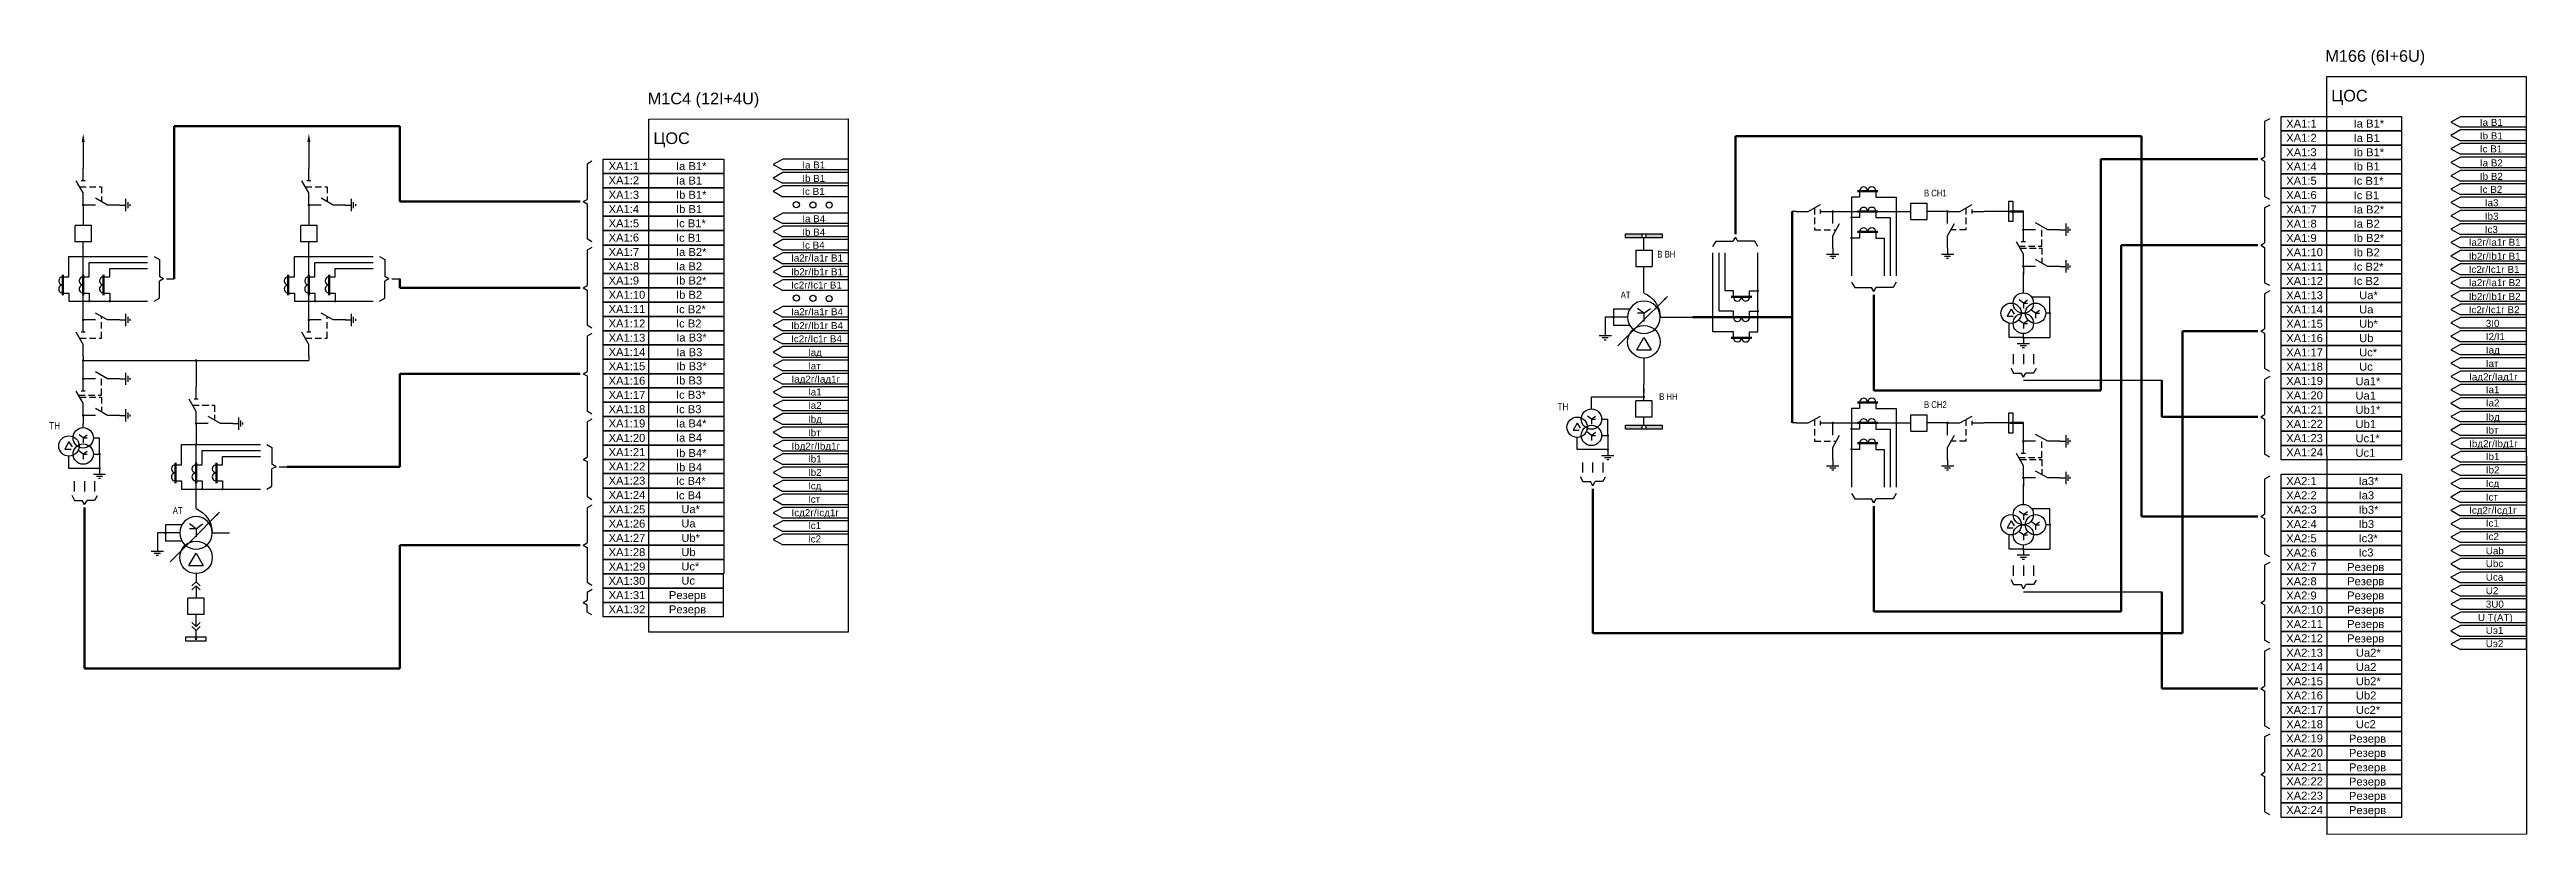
# Model space of a CAD drawing. Header units: millimetres. Extents: x 6 to 13069, y 2 to 2638.
# Drawn here: x 4683 to 5900, y 2250 to 2635 of the extents above; entities that cross this region are included whole.
import ezdxf
from ezdxf.enums import TextEntityAlignment as Align

# ---------------------------------------------------------------- set-up
doc = ezdxf.new("R2010")
doc.units = ezdxf.units.MM
doc.linetypes.add('штриховая2', pattern=[9.525, 6.35, -3.175])
doc.layers.add('Основная', color=7, linetype='Continuous')
doc.layers.add('Тонкая', color=7, linetype='Continuous', lineweight=5)
doc.styles.add('Narrow', font='ARIALN.TTF')
doc.styles.get("Standard").update_dxf_attribs({"font": 'arial.ttf'})
doc.styles.add('Вывод', font='tahoma.ttf', dxfattribs={"height": 2.5})
doc.styles.add('Компонент', font='ARIALN.TTF', dxfattribs={"height": 3.5})

msp = doc.modelspace()

# ---------------------------------------------------------------- texts
for s, height, p in [('M166 (6I+6U)', 5.714, (5800.8, 2629.2)), ('ЦОС', 5.71, (5803.7, 2609.7)), ('M1C4 (12I+4U)', 5.714, (4977, 2608.3)), ('ЦОС', 5.71, (4979.8, 2588.8)), ('XA1:1', 3.93, (5781.6, 2596.9)), ('XA1:2', 3.93, (5781.6, 2589.9)), ('Ia В1*', 3.93, (5814.7, 2596.9)), ('Ia В1', 3.93, (5814.7, 2589.8)), ('Ia В1', 3.45, (5876.7, 2597.7)), ('Ib В1', 3.45, (5876.7, 2591.1)), ('XA1:1', 3.93, (4957.8, 2576)), ('Ia В1*', 3.93, (4990.9, 2576)), ('Ia В1', 3.45, (5052.9, 2576.8)), ('XA1:3', 3.93, (5781.6, 2582.8)), ('XA1:4', 3.93, (5781.6, 2575.8)), ('Ib В1*', 3.93, (5814.7, 2582.8)), ('Ib В1', 3.93, (5814.7, 2575.8)), ('Ic В1', 3.45, (5876.7, 2584.7)), ('Ia В2', 3.45, (5876.7, 2577.8)), ('XA1:2', 3.93, (4957.8, 2569)), ('Ia В1', 3.93, (4990.9, 2568.9)), ('Ib В1', 3.45, (5052.9, 2570.2)), ('Ic В1', 3.45, (5052.9, 2563.8)), ('XA1:5', 3.93, (5781.6, 2568.8)), ('Ic В1*', 3.93, (5814.7, 2568.8)), ('Ib В2', 3.45, (5876.7, 2571.2)), ('Ic В2', 3.45, (5876.7, 2564.8)), ('XA1:3', 3.93, (4957.8, 2561.9)), ('XA1:4', 3.93, (4957.8, 2554.9)), ('Ib В1*', 3.93, (4990.9, 2561.9)), ('Ib В1', 3.93, (4990.9, 2554.9)), ('XA1:6', 3.93, (5781.6, 2561.8)), ('XA1:7', 3.93, (5781.6, 2554.7)), ('Ic В1', 3.93, (5814.7, 2561.7)), ('Ia В2*', 3.93, (5814.7, 2554.7)), ('Ia3', 3.45, (5879.1, 2558.2)), ('Ib3', 3.45, (5879.1, 2551.6)), ('XA1:5', 3.93, (4957.8, 2547.9)), ('XA1:6', 3.93, (4957.8, 2540.9)), ('Ic В1*', 3.93, (4990.9, 2547.9)), ('Ic В1', 3.93, (4990.9, 2540.8)), ('Ia В4', 3.45, (5052.9, 2550.4)), ('Ib В4', 3.45, (5052.9, 2543.8)), ('XA1:8', 3.93, (5781.6, 2547.7)), ('XA1:9', 3.93, (5781.6, 2540.7)), ('Ia В2', 3.93, (5814.7, 2547.7)), ('Ib В2*', 3.93, (5814.7, 2540.7)), ('Ia2г/Ia1г В1', 3.45, (5871.2, 2538.8)), ('Ic3', 3.45, (5879.1, 2545.1)), ('XA1:7', 3.93, (4957.8, 2533.8)), ('XA1:8', 3.93, (4957.8, 2526.8)), ('Ia В2*', 3.93, (4990.9, 2533.8)), ('Ia В2', 3.93, (4990.9, 2526.8)), ('Ia2г/Ia1г В1', 3.45, (5047.4, 2531.1)), ('Ic В4', 3.45, (5052.9, 2537.4)), ('XA1:10', 3.93, (5781.6, 2533.7)), ('XA1:11', 3.93, (5781.6, 2526.6)), ('Ib В2', 3.93, (5814.7, 2533.6)), ('Ic В2*', 3.93, (5814.7, 2526.6)), ('Ib2г/Ib1г В1', 3.45, (5871.2, 2532)), ('XA1:9', 3.93, (4957.8, 2519.8)), ('Ib В2*', 3.93, (4990.9, 2519.8)), ('Ib2г/Ib1г В1', 3.45, (5047.4, 2524.3)), ('Ic2г/Ic1г В1', 3.45, (5047.4, 2517.8)), ('XA1:12', 3.93, (5781.6, 2519.6)), ('Ic В2', 3.93, (5814.7, 2519.6)), ('Ic2г/Ic1г В1', 3.45, (5871.2, 2525.5)), ('Ia2г/Ia1г В2', 3.45, (5871.2, 2519)), ('XA1:10', 3.93, (4957.8, 2512.8)), ('XA1:11', 3.93, (4957.8, 2505.8)), ('Ib В2', 3.93, (4990.9, 2512.8)), ('Ic В2*', 3.93, (4990.9, 2505.7)), ('Ia2г/Ia1г В4', 3.45, (5047.4, 2504.7)), ('XA1:13', 3.93, (5781.6, 2512.6)), ('XA1:14', 3.93, (5781.6, 2505.6)), ('Ua*', 3.93, (5817.4, 2512.6)), ('Ua', 3.93, (5817.4, 2505.6)), ('Ib2г/Ib1г В2', 3.45, (5871.2, 2512.2)), ('Ic2г/Ic1г В2', 3.45, (5871.2, 2505.7)), ('XA1:12', 3.93, (4957.8, 2498.7)), ('XA1:13', 3.93, (4957.8, 2491.7)), ('Ic В2', 3.93, (4990.9, 2498.7)), ('Ia В3*', 3.93, (4991, 2491.8)), ('Ib2г/Ib1г В4', 3.45, (5047.4, 2497.9)), ('Ic2г/Ic1г В4', 3.45, (5047.4, 2491.4)), ('XA1:15', 3.93, (5781.6, 2498.6)), ('XA1:16', 3.93, (5781.6, 2491.5)), ('Ub*', 3.93, (5817.4, 2498.6)), ('Ub', 3.93, (5817.4, 2491.5)), ('3I0', 3.45, (5879.6, 2499)), ('I2/I1', 3.45, (5879.6, 2492.5)), ('XA1:14', 3.93, (4957.8, 2484.7)), ('XA1:15', 3.93, (4957.8, 2477.7)), ('Ia В3', 3.93, (4991, 2484.6)), ('Ib В3*', 3.93, (4991, 2477.7)), ('Iaд', 3.45, (5055.7, 2484.7)), ('Iaт', 3.45, (5055.7, 2478.1)), ('XA1:17', 3.93, (5781.6, 2484.5)), ('XA1:18', 3.93, (5781.6, 2477.5)), ('Uc*', 3.93, (5817.4, 2484.5)), ('Uс', 3.93, (5817.4, 2477.5)), ('Iaд', 3.45, (5879.6, 2485.9)), ('Iaт', 3.45, (5879.6, 2479.3)), ('XA1:16', 3.93, (4957.8, 2470.6)), ('Ib В3', 3.93, (4990.9, 2470.7)), ('Iaд2г/Iaд1г', 3.45, (5047.6, 2471.6)), ('XA1:19', 3.93, (5781.6, 2470.5)), ('Ua1*', 3.93, (5815.6, 2470.3)), ('Iaд2г/Iaд1г', 3.45, (5871.4, 2472.7)), ('Ia1', 3.45, (5879.6, 2466.4)), ('XA1:17', 3.93, (4957.8, 2463.6)), ('XA1:18', 3.93, (4957.8, 2456.6)), ('Iс В3*', 3.93, (4990.9, 2463.7)), ('Iс В3', 3.93, (4990.9, 2456.6)), ('Ia1', 3.45, (5055.7, 2465.3)), ('Ia2', 3.45, (5055.7, 2458.7)), ('XA1:20', 3.93, (5781.6, 2463.4)), ('XA1:21', 3.93, (5781.6, 2456.4)), ('Ua1', 3.93, (5815.6, 2463.3)), ('Ub1*', 3.93, (5815.6, 2456.3)), ('Ia2', 3.45, (5879.6, 2459.9)), ('XA1:19', 3.93, (4957.8, 2449.6)), ('XA1:20', 3.93, (4957.8, 2442.5)), ('Ia В4*', 3.93, (4990.9, 2449.6)), ('Ia В4', 3.93, (4990.9, 2442.6)), ('Ibд', 3.45, (5055.7, 2451.9)), ('Ibт', 3.45, (5055.7, 2445.3)), ('XA1:22', 3.93, (5781.6, 2449.4)), ('XA1:23', 3.93, (5781.6, 2442.4)), ('Ub1', 3.93, (5815.6, 2449.3)), ('Uc1*', 3.93, (5815.6, 2442.3)), ('Ibд', 3.45, (5879.6, 2453)), ('Ibт', 3.45, (5879.6, 2446.5)), ('XA1:21', 3.93, (4957.8, 2435.5)), ('Ib В4*', 3.93, (4990.9, 2435.1)), ('Ibд2г/Ibд1г', 3.45, (5047.6, 2438.7)), ('Ib1', 3.45, (5055.7, 2432.4)), ('XA1:24', 3.93, (5781.6, 2435.4)), ('Uс1', 3.93, (5815.6, 2435.2)), ('Ibд2г/Ibд1г', 3.45, (5871.4, 2439.9)), ('Ib1', 3.45, (5879.6, 2433.6)), ('XA1:22', 3.93, (4957.8, 2428.5)), ('XA1:23', 3.93, (4957.8, 2421.5)), ('Ic В4*', 3.93, (4990.8, 2421.4)), ('Ib В4', 3.93, (4990.9, 2428.1)), ('Ib2', 3.45, (5055.7, 2425.8)), ('Icд', 3.45, (5055.7, 2419.2)), ('XA2:1', 3.93, (5781.6, 2421.3)), ('Ia3*', 3.93, (5817.1, 2421.3)), ('Ib2', 3.45, (5879.6, 2427)), ('Icд', 3.45, (5879.6, 2420.3)), ('XA1:24', 3.93, (4957.8, 2414.5)), ('XA1:25', 3.93, (4957.8, 2407.4)), ('Ic В4', 3.93, (4990.8, 2414.3)), ('Ua*', 3.93, (4993.5, 2407.5)), ('Icд2г/Icд1г', 3.45, (5047.6, 2406)), ('Icт', 3.45, (5055.7, 2412.6)), ('XA2:2', 3.93, (5781.6, 2414.3)), ('XA2:3', 3.93, (5781.6, 2407.3)), ('Ia3', 3.93, (5817.1, 2414.3)), ('Ib3*', 3.93, (5817.1, 2407.2)), ('Icд2г/Icд1г', 3.45, (5871.4, 2407.2)), ('Icт', 3.45, (5879.6, 2413.7)), ('XA1:26', 3.93, (4957.8, 2400.4)), ('XA1:27', 3.93, (4957.8, 2393.4)), ('Ua', 3.93, (4993.5, 2400.5)), ('Ub*', 3.93, (4993.5, 2393.4)), ('Ic1', 3.45, (5055.7, 2399.7)), ('Ic2', 3.45, (5055.7, 2393.1)), ('XA2:4', 3.93, (5781.6, 2400.2)), ('XA2:5', 3.93, (5781.6, 2393.2)), ('Ib3', 3.93, (5817.1, 2400.2)), ('Ic3*', 3.93, (5817.1, 2393.2)), ('Ic1', 3.45, (5879.6, 2400.9)), ('Ic2', 3.45, (5879.6, 2394.3)), ('XA1:28', 3.93, (4957.8, 2386.4)), ('Ub', 3.93, (4993.5, 2386.4)), ('XA2:6', 3.93, (5781.6, 2386.2)), ('Ic3', 3.93, (5817.1, 2386.2)), ('Uab', 3.45, (5879.6, 2387.3)), ('Ubc', 3.45, (5879.6, 2381)), ('XA1:29', 3.93, (4957.8, 2379.3)), ('XA1:30', 3.93, (4957.8, 2372.3)), ('Uc*', 3.93, (4993.5, 2379.4)), ('Uс', 3.93, (4993.5, 2372.4)), ('XA2:7', 3.93, (5781.6, 2379.2)), ('XA2:8', 3.93, (5781.6, 2372.1)), ('Резерв', 3.93, (5811.5, 2379.1)), ('Резерв', 3.93, (5811.5, 2372.1)), ('Uca', 3.45, (5879.6, 2374.4)), ('XA1:31', 3.93, (4957.8, 2365.3)), ('XA1:32', 3.93, (4957.8, 2358.3)), ('Резерв', 3.93, (4987.4, 2365.3)), ('Резерв', 3.93, (4987.4, 2358.3)), ('XA2:9', 3.93, (5781.6, 2365.1)), ('XA2:10', 3.93, (5781.6, 2358.1)), ('Резерв', 3.93, (5811.5, 2365.1)), ('Резерв', 3.93, (5811.5, 2358.1)), ('3U0', 3.45, (5879.6, 2361.1)), ('U2', 3.45, (5879.6, 2367.7)), ('XA2:11', 3.93, (5781.6, 2351.1)), ('XA2:12', 3.93, (5781.6, 2344.1)), ('Резерв', 3.93, (5811.5, 2351.1)), ('Резерв', 3.93, (5811.5, 2344)), ('U Т(АТ)', 3.45, (5875.7, 2354.5)), ('Uэ1', 3.45, (5879.6, 2348.2)), ('XA2:13', 3.93, (5781.6, 2337)), ('Ua2*', 3.93, (5815.8, 2337)), ('Uэ2', 3.45, (5879.6, 2341.7)), ('XA2:14', 3.93, (5781.6, 2330)), ('XA2:15', 3.93, (5781.6, 2323)), ('Ua2', 3.93, (5815.8, 2330)), ('Ub2*', 3.93, (5815.8, 2323)), ('XA2:16', 3.93, (5781.6, 2316)), ('XA2:17', 3.93, (5781.6, 2308.9)), ('Ub2', 3.93, (5815.8, 2316)), ('Uc2*', 3.93, (5815.8, 2308.9)), ('XA2:18', 3.93, (5781.6, 2301.9)), ('XA2:19', 3.93, (5781.6, 2294.9)), ('Uс2', 3.93, (5815.8, 2301.9)), ('XA2:20', 3.93, (5781.6, 2287.9)), ('Резерв', 3.93, (5812.4, 2294.8)), ('Резерв', 3.93, (5812.4, 2287.8)), ('XA2:21', 3.93, (5781.6, 2280.8)), ('XA2:22', 3.93, (5781.6, 2273.8)), ('Резерв', 3.93, (5812.4, 2280.7)), ('Резерв', 3.93, (5812.4, 2273.7)), ('XA2:23', 3.93, (5781.6, 2266.8)), ('XA2:24', 3.93, (5781.6, 2259.8)), ('Резерв', 3.93, (5812.4, 2266.7)), ('Резерв', 3.93, (5812.4, 2259.7))]:
    msp.add_text(s, height=height).set_placement(p)
at = {"layer": 'Основная', "char_height": 3.3, "attachment_point": 5, "style": 'Narrow'}
for s, insert, width in [('\\pxi-3,l3,t3;В CН1', (5609.3, 2564.7), 24), ('\\pxi-3,l3,t3;В ВН', (5477.2, 2534.7), 11), ('\\pxi-3,l3,t3;AT', (5457.2, 2514.7), 24), ('\\pxi-3,l3,t3;В НН', (5478.2, 2464.7), 24), ('\\pxi-3,l3,t3;В CН2', (5609.3, 2460.8), 24), ('\\pxi-3,l3,t3;AT', (4746.2, 2408.8), 24)]:
    msp.add_mtext(s, dxfattribs=dict(at, insert=insert, width=width))

# ---------------------------------------------------------------- blocks, each defined once
blk = doc.blocks.new('*U108')
at = {"color": 0}
blk.add_line((0, 0), (6, 3.4), dxfattribs=at)
blk = doc.blocks.new('*U16')
at = {"layer": 'Основная', "color": 0}
for p, q in [((-3, 0), (-9, 0)), ((9, 0), (3, 0))]:
    blk.add_line(p, q, dxfattribs=at)
at = {"layer": 'Основная', "ltscale": 0.25, "xscale": -1}
blk.add_blockref('*U108', (3, 0), dxfattribs=at)
at = {"layer": 'Основная'}
for tag, height, style, p in [('ОУ', 3.5, 'Компонент', (-25, 0)), ('В1', 2.5, 'Вывод', (-7, -2)), ('В2', 2.5, 'Вывод', (7, -2))]:
    blk.add_attdef(tag, text='', height=height, dxfattribs=dict(at, style=style)).set_placement(p, align=Align.MIDDLE_CENTER)
blk = doc.blocks.new('*U17')
at = {"layer": 'Основная'}
for p, q in [((-3, 0), (0, 0)), ((0, -3), (0, 3)), ((1, -1.5), (1, 1.5)), ((2, -0.5), (2, 0.5))]:
    blk.add_line(p, q, dxfattribs=at)
blk = doc.blocks.new('*U6')
at = {"layer": 'Основная', "color": 0}
blk.add_line((0, -1), (0, 1), dxfattribs=at)
blk = doc.blocks.new('*U15')
at = {"layer": 'Основная', "color": 0}
for p, q in [((0, 3), (0, 9)), ((0, -9), (0, -3))]:
    blk.add_line(p, q, dxfattribs=at)
at = {"ltscale": 0.25, "rotation": 89.99999999999999}
blk.add_blockref('*U6', (0, 3), dxfattribs=at)
at = {"layer": 'Основная', "ltscale": 0.25, "rotation": 89.99999999999999}
blk.add_blockref('*U108', (0, -3), dxfattribs=at)
at = {"layer": 'Основная'}
for tag, height, style, p in [('ОУ', 3.5, 'Компонент', (-12, 0)), ('В1', 2.5, 'Вывод', (2, 7)), ('В2', 2.5, 'Вывод', (2, -7))]:
    blk.add_attdef(tag, text='', height=height, dxfattribs=dict(at, style=style)).set_placement(p, align=Align.MIDDLE_CENTER)
blk = doc.blocks.new('*U19')
at = {"layer": 'Основная'}
for p, q in [((0, 0), (-8, 0)), ((-8, -8), (-8, 0)), ((0, -8), (0, 0)), ((0, -8), (-8, -8))]:
    blk.add_line(p, q, dxfattribs=at)
at = {"layer": 'Основная', "style": 'Компонент'}
blk.add_attdef('ОУ', text='', height=3.5, dxfattribs=at).set_placement((-15, -3), align=Align.MIDDLE_CENTER)
blk = doc.blocks.new('*U60')
at = {"ltscale": 0.25, "const_width": 0.6}
blk.add_lwpolyline([(0, 0.3, 1), (0, -0.3, 1)], format="xyb", close=True, dxfattribs=at)
at = {"layer": 'Основная', "color": 0}
for p, q in [((0, 0), (0, -2)), ((0, -2), (0, -8)), ((0, -8), (0, -10))]:
    blk.add_line(p, q, dxfattribs=at)
blk = doc.blocks.new('*U75')
at = {"ltscale": 0.25, "const_width": 0.6}
blk.add_lwpolyline([(0, -0.3, 1), (0, 0.3, 1)], format="xyb", close=True, dxfattribs=at)
at = {"layer": 'Основная', "color": 0}
for p, q in [((0, 36.4), (0, 38.4)), ((0, 2), (0, 36.4)), ((0, 0), (0, 2))]:
    blk.add_line(p, q, dxfattribs=at)
blk = doc.blocks.new('*U73')
at = {"ltscale": 0.25}
for p, q in [((-3.5, -4), (0, 2)), ((0, 2), (3.5, -4)), ((-3.5, -4), (3.5, -4))]:
    blk.add_line(p, q, dxfattribs=at)
blk.add_circle((0, 0), 8, dxfattribs=at)
at = {"layer": 'Основная', "style": 'Компонент'}
blk.add_attdef('ОУ', text='', height=3.5, dxfattribs=at).set_placement((17, 0), align=Align.MIDDLE_CENTER)
blk = doc.blocks.new('*U74')
at = {"ltscale": 0.25}
for p, q in [((0, 0), (-20, 0)), ((14.4, 0), (0, 0))]:
    blk.add_line(p, q, dxfattribs=at)
blk.add_lwpolyline([(-18, 0, 1, 0, 0), (-20, 0, 0, 0, 0)], format="xyseb", dxfattribs=at)
at = {"layer": 'Основная', "style": 'Вывод'}
blk.add_attdef('ОС', text='', height=2.5, dxfattribs=at).set_placement((3, 2), align=Align.MIDDLE_CENTER)
blk = doc.blocks.new('*U71')
at = {"ltscale": 0.25}
for q in [(-3.2, 4.4), (3.2, 4.4), (0, -2), (3.2, 2)]:
    blk.add_line((0, 2), q, dxfattribs=at)
blk.add_circle((0, 0), 8, dxfattribs=at)
blk.add_arc((5.2, -0.2), 13.2, 113.2803, 179.3396, dxfattribs=at)
at = {"layer": 'Основная', "style": 'Компонент'}
blk.add_attdef('ОУ', text='', height=3.5, dxfattribs=at).set_placement((-17, 0), align=Align.MIDDLE_CENTER)
blk = doc.blocks.new('*U72')
at = {"layer": 'Основная'}
for p, q in [((-3, 0), (3, 0)), ((0, 3), (0, 0)), ((-1.5, -1), (1.5, -1)), ((-0.5, -2), (0.5, -2))]:
    blk.add_line(p, q, dxfattribs=at)
blk = doc.blocks.new('*U119')
at = {"layer": 'Основная', "ltscale": 0.25}
for p, q in [((2, 2), (0, 0)), ((0, 0), (2, -2))]:
    blk.add_line(p, q, dxfattribs=at)
blk = doc.blocks.new('*U68')
at = {"color": 0}
for p, q in [((0, 6), (0, 2)), ((0, 0), (0, -6))]:
    blk.add_line(p, q, dxfattribs=at)
at = {"color": 0, "ltscale": 0.25, "xscale": -1, "rotation": 90}
for p in [(0, 2), (0, 0)]:
    blk.add_blockref('*U119', p, dxfattribs=at)
at = {"layer": 'Основная'}
for tag, height, style, p in [('ОУ2', 3.5, 'Компонент', (-5, 6)), ('В2', 2.5, 'Вывод', (3, 6)), ('ОУ1', 3.5, 'Компонент', (-5, -6)), ('В1', 2.5, 'Вывод', (3, -6))]:
    blk.add_attdef(tag, text='', height=height, dxfattribs=dict(at, style=style)).set_placement(p, align=Align.MIDDLE_CENTER)
blk = doc.blocks.new('*U69')
at = {"color": 0}
for p, q in [((0, 0), (0, 6)), ((0, -6), (0, -2))]:
    blk.add_line(p, q, dxfattribs=at)
at = {"color": 0, "ltscale": 0.25, "rotation": 89.99999999999999}
for p in [(0, 0), (0, -2)]:
    blk.add_blockref('*U119', p, dxfattribs=at)
at = {"layer": 'Основная'}
for tag, height, style, p in [('ОУ1', 3.5, 'Компонент', (-5, 6)), ('В1', 2.5, 'Вывод', (3, 6)), ('ОУ2', 3.5, 'Компонент', (-5, -6)), ('В2', 2.5, 'Вывод', (3, -6))]:
    blk.add_attdef(tag, text='', height=height, dxfattribs=dict(at, style=style)).set_placement(p, align=Align.MIDDLE_CENTER)
blk = doc.blocks.new('*U70')
at = {"layer": 'Основная', "color": 0}
for p, q in [((0, 0), (10, 0)), ((0, -2), (0, 0)), ((10, -2), (10, 0)), ((0, -2), (10, -2))]:
    blk.add_line(p, q, dxfattribs=at)
at = {"layer": 'Основная', "style": 'Компонент'}
blk.add_attdef('ОШ', text='', height=3.5, dxfattribs=at).set_placement((6, 4), align=Align.MIDDLE_CENTER)
blk = doc.blocks.new('*U56')
at = {"ltscale": 0.35}
for p, q in [((0, 2), (-2, -1.5)), ((0, 2), (1.5, -0.5)), ((-2, -1.5), (1, -1.5))]:
    blk.add_line(p, q, dxfattribs=at)
blk.add_circle((0, 0), 5, dxfattribs=at)
at = {"ltscale": 0.35, "style": 'Компонент'}
blk.add_attdef('ОУ', text='', height=3.5, dxfattribs=at).set_placement((-7, 10), align=Align.MIDDLE_CENTER)
blk = doc.blocks.new('*U31')
at = {"ltscale": 0.35}
for q in [(-2, 1.5), (2, 1.5), (2, 0), (0, -2.5)]:
    blk.add_line((0, 0), q, dxfattribs=at)
blk.add_circle((0, 0), 5, dxfattribs=at)
at = {"ltscale": 0.35, "style": 'Компонент'}
blk.add_attdef('ОУ', text='', height=3.5, dxfattribs=at).set_placement((0, 8), align=Align.MIDDLE_CENTER)
blk = doc.blocks.new('*U48')
at = {"ltscale": 0.25, "const_width": 0.6}
blk.add_lwpolyline([(0, -0.3, 1), (0, 0.3, 1)], format="xyb", close=True, dxfattribs=at)
at = {"layer": 'Основная', "color": 0}
for p, q in [((0, 6), (0, 8)), ((0, 2), (0, 6)), ((0, 0), (0, 2))]:
    blk.add_line(p, q, dxfattribs=at)
blk = doc.blocks.new('*U36')
at = {"layer": 'Основная'}
for p, q in [((3, 0), (-3, 0)), ((0, 3), (0, 0)), ((1.5, -1), (-1.5, -1)), ((0.5, -2), (-0.5, -2))]:
    blk.add_line(p, q, dxfattribs=at)
blk = doc.blocks.new('*U54')
at = {"ltscale": 0.25, "const_width": 0.6}
blk.add_lwpolyline([(0.3, 0, 1), (-0.3, 0, 1)], format="xyb", close=True, dxfattribs=at)
at = {"layer": 'Основная', "color": 0}
for p, q in [((-13, 0), (-15, 0)), ((-2, 0), (-13, 0)), ((0, 0), (-2, 0))]:
    blk.add_line(p, q, dxfattribs=at)
blk = doc.blocks.new('*U35')
at = {"ltscale": 0.25, "const_width": 0.6}
blk.add_lwpolyline([(0, -0.3, 1), (0, 0.3, 1)], format="xyb", close=True, dxfattribs=at)
at = {"layer": 'Основная', "color": 0}
for p, q in [((0, 7), (0, 9)), ((0, 2), (0, 7)), ((0, 0), (0, 2))]:
    blk.add_line(p, q, dxfattribs=at)
blk = doc.blocks.new('*U34')
at = {"ltscale": 0.25, "const_width": 0.6}
blk.add_lwpolyline([(0, 0.3, 1), (0, -0.3, 1)], format="xyb", close=True, dxfattribs=at)
at = {"layer": 'Основная', "color": 0}
for p, q in [((0, 0), (0, -2)), ((0, -2), (0, -2)), ((0, -2), (0, -4))]:
    blk.add_line(p, q, dxfattribs=at)
blk = doc.blocks.new('*U24')
at = {"ltscale": 0.25}
for p, q in [((0, 4), (3, 4)), ((0, -4), (3, -4))]:
    blk.add_line(p, q, dxfattribs=at)
for centre, major_axis, start_param, end_param in [((0, -2), (-2, 0), 4.712389, 7.853982), ((0, 2), (0, -2), 3.141593, 6.283185)]:
    blk.add_ellipse(centre, major_axis=major_axis, ratio=1, start_param=start_param, end_param=end_param, dxfattribs=at)
at = {"layer": 'Основная', "color": 0, "lineweight": 50}
blk.add_line((0, -5), (0, 5), dxfattribs=at)
at = {"layer": 'Основная'}
for tag, height, style, p in [('ОУ', 3.5, 'Компонент', (-6, 0)), ('В1', 2.5, 'Вывод', (5, 6)), ('В2', 2.5, 'Вывод', (5, -6))]:
    blk.add_attdef(tag, text='', height=height, dxfattribs=dict(at, style=style)).set_placement(p, align=Align.MIDDLE_CENTER)
blk = doc.blocks.new('*U32')
at = {"ltscale": 0.35}
for p, q in [((0, 2), (-2, -1.5)), ((0, 2), (1.5, -0.5)), ((-2, -1.5), (1, -1.5))]:
    blk.add_line(p, q, dxfattribs=at)
blk.add_circle((0, 0), 5, dxfattribs=at)
at = {"ltscale": 0.35, "style": 'Компонент'}
blk.add_attdef('ОУ', text='', height=3.5, dxfattribs=at).set_placement((-3, 10), align=Align.MIDDLE_CENTER)
blk = doc.blocks.new('*U33')
at = {"ltscale": 0.35}
for q in [(-2, 1.5), (2, 1.5), (2, 0), (0, -2.5)]:
    blk.add_line((0, 0), q, dxfattribs=at)
blk.add_circle((0, 0), 5, dxfattribs=at)
at = {"ltscale": 0.35, "style": 'Компонент'}
blk.add_attdef('ОУ', text='', height=3.5, dxfattribs=at).set_placement((-9, 8), align=Align.MIDDLE_CENTER)
blk = doc.blocks.new('*U38')
at = {"ltscale": 0.25, "const_width": 0.6}
blk.add_lwpolyline([(0.3, 0, 1), (-0.3, 0, 1)], format="xyb", close=True, dxfattribs=at)
at = {"layer": 'Основная', "color": 0}
for p, q in [((-5, 0), (-7, 0)), ((-2, 0), (-5, 0)), ((0, 0), (-2, 0))]:
    blk.add_line(p, q, dxfattribs=at)
blk = doc.blocks.new('*U37')
at = {"ltscale": 0.25, "const_width": 0.6}
blk.add_lwpolyline([(0, -0.3, 1), (0, 0.3, 1)], format="xyb", close=True, dxfattribs=at)
at = {"layer": 'Основная', "color": 0}
for p, q in [((0, 6), (0, 8)), ((0, 2), (0, 6)), ((0, 0), (0, 2))]:
    blk.add_line(p, q, dxfattribs=at)

# ---------------------------------------------------------------- hatches: boundary and pattern name
h = msp.add_hatch(color=256)
h.dxf.hatch_style = 1
h.paths.add_polyline_path([(5646.3, 2555.1, 1), (5646.3, 2556.3, 1)])
h = msp.add_hatch(color=0)
h.dxf.hatch_style = 1
h.paths.add_polyline_path([(5466.2, 2542.7, -0.414214), (5465.2, 2543.7, -0.414214), (5466.2, 2544.7), (5457.2, 2544.7), (5457.2, 2542.7)])
h.paths.add_polyline_path([(5475.2, 2542.7), (5475.2, 2544.7), (5466.2, 2544.7, -0.414214), (5467.2, 2543.7, -0.414214), (5466.2, 2542.7)])
h = msp.add_hatch(color=256)
h.dxf.hatch_style = 1
h.paths.add_polyline_path([(5568.1, 2552.1, 1), (5568.1, 2553.3, 1)])
h = msp.add_hatch(color=256)
h.dxf.hatch_style = 1
h.paths.add_polyline_path([(5568.1, 2542, 1), (5568.1, 2543.2, 1)])
h = msp.add_hatch(color=256)
h.dxf.hatch_style = 1
h.paths.add_polyline_path([(4703.4, 2511.6, 1), (4702.2, 2511.6, 1)])
h = msp.add_hatch(color=256)
h.dxf.hatch_style = 1
h.paths.add_polyline_path([(4713.4, 2511.6, 1), (4712.2, 2511.6, 1)])
h = msp.add_hatch(color=256)
h.dxf.hatch_style = 1
h.paths.add_polyline_path([(4814.2, 2511.6, 1), (4813, 2511.6, 1)])
h = msp.add_hatch(color=256)
h.dxf.hatch_style = 1
h.paths.add_polyline_path([(4824.2, 2511.6, 1), (4823, 2511.6, 1)])
h = msp.add_hatch(color=256)
h.dxf.hatch_style = 1
h.paths.add_polyline_path([(5522.1, 2517.3, 1), (5522.1, 2516.1, 1)])
h = msp.add_hatch(color=256)
h.dxf.hatch_style = 1
h.paths.add_polyline_path([(5522.1, 2507.3, 1), (5522.1, 2506.1, 1)])
h = msp.add_hatch(color=256)
h.dxf.hatch_style = 1
h.paths.add_polyline_path([(5539, 2504.3, 1), (5539, 2503.1, 1)])
h = msp.add_hatch(color=0)
h.dxf.hatch_style = 1
h.paths.add_polyline_path([(5466.2, 2448.7, -0.414214), (5465.2, 2449.7, -0.414214), (5466.2, 2450.7), (5457.2, 2450.7), (5457.2, 2448.7)])
h.paths.add_polyline_path([(5475.2, 2448.7), (5475.2, 2450.7), (5466.2, 2450.7, -0.414214), (5467.2, 2449.7, -0.414214), (5466.2, 2448.7)])
h = msp.add_hatch(color=256)
h.dxf.hatch_style = 1
h.paths.add_polyline_path([(5568.1, 2448.2, 1), (5568.1, 2449.4, 1)])
h = msp.add_hatch(color=256)
h.dxf.hatch_style = 1
h.paths.add_polyline_path([(5646.3, 2451.2, 1), (5646.3, 2452.4, 1)])
h = msp.add_hatch(color=256)
h.dxf.hatch_style = 1
h.paths.add_polyline_path([(5568.1, 2438.2, 1), (5568.1, 2439.4, 1)])
h = msp.add_hatch(color=256)
h.dxf.hatch_style = 1
h.paths.add_polyline_path([(4758.8, 2419.3, 1), (4757.6, 2419.3, 1)])
h = msp.add_hatch(color=256)
h.dxf.hatch_style = 1
h.paths.add_polyline_path([(4768.8, 2419.3, 1), (4767.6, 2419.3, 1)])

# ---------------------------------------------------------------- linework, layer by layer
at = {"lineweight": 100}
for p, q in [((4744.5, 2522.6), (4744.5, 2597.6)), ((4744.5, 2597.6), (4855.2, 2597.6)), ((4855.2, 2597.6), (4855.2, 2560.5)), ((5511.1, 2544.6), (5511.1, 2592.6)), ((5511.1, 2592.6), (5710.5, 2592.6)), ((5710.5, 2592.6), (5710.5, 2405.9)), ((5690.5, 2467.8), (5690.5, 2581.4)), ((5767.6, 2581.4), (5690.5, 2581.4)), ((4855.2, 2560.5), (4943.8, 2560.5)), ((5539, 2555.7), (5539, 2451.8)), ((5646.3, 2555.7), (5652.5, 2555.7)), ((5700.6, 2539.1), (5767.6, 2539.1)), ((5700.6, 2539.1), (5700.6, 2359.2)), ((4855.2, 2522.6), (4855.2, 2518.2)), ((4855.2, 2518.2), (4943.8, 2518.2)), ((5579.1, 2467.8), (5579.1, 2514.8)), ((5539, 2503.7), (5490.2, 2503.7)), ((5730.6, 2348.6), (5730.6, 2496.9)), ((5730.6, 2496.9), (5767.6, 2496.9)), ((4855.2, 2430.3), (4855.2, 2476)), ((4855.2, 2476), (4943.8, 2476)), ((5720.5, 2472.8), (5720.5, 2454.8)), ((5579.1, 2467.8), (5690.5, 2467.8)), ((5646.3, 2451.8), (5652.5, 2451.8)), ((5767.6, 2454.8), (5720.5, 2454.8)), ((4799.9, 2430.3), (4855.2, 2430.3)), ((4700.5, 2410.3), (4700.5, 2331.2)), ((5441.1, 2419.5), (5441.1, 2348.6)), ((5579.1, 2359.2), (5579.1, 2411)), ((5710.5, 2405.9), (5767.6, 2405.9)), ((4855.2, 2331.2), (4855.2, 2391.8)), ((4855.2, 2391.8), (4943.8, 2391.8)), ((5720.5, 2321.4), (5720.5, 2368.9)), ((5441.1, 2348.6), (5730.6, 2348.6)), ((5579.1, 2359.2), (5700.6, 2359.2)), ((4700.5, 2331.2), (4855.2, 2331.2)), ((5767.6, 2321.4), (5720.5, 2321.4))]:
    msp.add_line(p, q, dxfattribs=at)
for p, q in [((5773.5, 2601.2), (5771, 2599.8)), ((5771, 2599.8), (5771, 2582.5)), ((5867.2, 2602.2), (5862.4, 2599.6)), ((5862.4, 2599.6), (5867.2, 2597)), ((5867.2, 2595.7), (5862.4, 2593)), ((5862.4, 2593), (5867.2, 2590.4)), ((5899.4, 2602.2), (5867.2, 2602.2)), ((5899.4, 2597), (5867.2, 2597)), ((5899.4, 2595.7), (5867.2, 2595.7)), ((5899.4, 2602.2), (5899.4, 2597)), ((5899.4, 2595.7), (5899.4, 2590.4)), ((5899.4, 2595.7), (5899.4, 2590.4)), ((4949.6, 2580.3), (4947.2, 2578.9)), ((4947.2, 2578.9), (4947.2, 2561.6)), ((5043.3, 2581.3), (5038.6, 2578.7)), ((5038.6, 2578.7), (5043.3, 2576.1)), ((5075.5, 2581.3), (5043.3, 2581.3)), ((5075.5, 2581.3), (5075.5, 2576.1)), ((5769.1, 2581.4), (5771, 2582.5)), ((5769.1, 2581.4), (5771, 2580.4)), ((5771, 2580.4), (5771, 2563)), ((5867.2, 2589.1), (5862.4, 2586.4)), ((5862.4, 2586.4), (5867.2, 2583.8)), ((5867.2, 2582.3), (5862.4, 2579.7)), ((5862.4, 2579.7), (5867.2, 2577.1)), ((5899.4, 2590.4), (5867.2, 2590.4)), ((5899.4, 2589.1), (5867.2, 2589.1)), ((5899.4, 2583.8), (5867.2, 2583.8)), ((5899.4, 2582.3), (5867.2, 2582.3)), ((5899.4, 2589.1), (5899.4, 2583.8)), ((5899.4, 2582.4), (5899.4, 2577.2)), ((5899.4, 2582.3), (5899.4, 2577.1)), ((5043.3, 2574.8), (5038.6, 2572.1)), ((5038.6, 2572.1), (5043.3, 2569.5)), ((5043.3, 2568.2), (5038.6, 2565.6)), ((5075.5, 2576.1), (5043.3, 2576.1)), ((5075.5, 2574.8), (5043.3, 2574.8)), ((5075.5, 2569.5), (5043.3, 2569.5)), ((5075.5, 2568.2), (5043.3, 2568.2)), ((5075.5, 2574.8), (5075.5, 2569.5)), ((5075.5, 2574.8), (5075.5, 2569.5)), ((5075.5, 2568.2), (5075.5, 2562.9)), ((5867.2, 2575.8), (5862.4, 2573.2)), ((5862.4, 2573.2), (5867.2, 2570.6)), ((5867.2, 2569.3), (5862.4, 2566.6)), ((5862.4, 2566.6), (5867.2, 2564)), ((5899.4, 2577.1), (5867.2, 2577.1)), ((5899.4, 2575.8), (5867.2, 2575.8)), ((5899.4, 2570.6), (5867.2, 2570.6)), ((5899.4, 2569.3), (5867.2, 2569.3)), ((5899.4, 2575.8), (5899.4, 2570.6)), ((5899.4, 2569.3), (5899.4, 2564)), ((4945.3, 2560.5), (4947.2, 2561.6)), ((4945.3, 2560.5), (4947.2, 2559.5)), ((4947.2, 2559.5), (4947.2, 2542.2)), ((5038.6, 2565.6), (5043.3, 2562.9)), ((5043.3, 2554.9), (5038.6, 2552.3)), ((5075.5, 2562.9), (5043.3, 2562.9)), ((5075.5, 2554.9), (5043.3, 2554.9)), ((5075.5, 2555), (5075.5, 2549.8)), ((5075.5, 2554.9), (5075.5, 2549.7)), ((5572.1, 2562.7), (5568.1, 2562.7)), ((5568.1, 2562.7), (5568.1, 2524.1)), ((5580.1, 2562.7), (5590.1, 2562.7)), ((5590.1, 2562.7), (5590.1, 2524.1)), ((5773.5, 2561.6), (5771, 2563)), ((5773.5, 2558.8), (5771, 2557.4)), ((5771, 2557.4), (5771, 2540.2)), ((5867.2, 2562.7), (5862.4, 2560.1)), ((5862.4, 2560.1), (5867.2, 2557.4)), ((5867.2, 2556.2), (5862.4, 2553.6)), ((5899.4, 2564), (5867.2, 2564)), ((5899.4, 2562.7), (5867.2, 2562.7)), ((5899.4, 2557.4), (5867.2, 2557.4)), ((5899.4, 2556.2), (5867.2, 2556.2)), ((5899.4, 2562.8), (5899.4, 2557.5)), ((5899.4, 2562.7), (5899.4, 2557.4)), ((5899.4, 2556.2), (5899.4, 2550.9)), ((4949.6, 2540.7), (4947.2, 2542.2)), ((5038.6, 2552.3), (5043.3, 2549.7)), ((5043.3, 2548.4), (5038.6, 2545.8)), ((5038.6, 2545.8), (5043.3, 2543.2)), ((5075.5, 2549.7), (5043.3, 2549.7)), ((5075.5, 2548.4), (5043.3, 2548.4)), ((5075.5, 2543.2), (5043.3, 2543.2)), ((5075.5, 2548.4), (5075.5, 2543.2)), ((5511.1, 2543.1), (5509.9, 2541.1)), ((5511.1, 2543.1), (5512.2, 2541.1)), ((5572.1, 2552.7), (5568.1, 2552.7)), ((5572.1, 2542.6), (5568.1, 2542.6)), ((5580.1, 2552.7), (5587.1, 2552.7)), ((5580.1, 2542.6), (5584.1, 2542.6)), ((5584.1, 2542.6), (5584.1, 2524.1)), ((5587.1, 2552.7), (5587.1, 2524.1)), ((5862.4, 2553.6), (5867.2, 2550.9)), ((5867.2, 2549.6), (5862.4, 2547)), ((5862.4, 2547), (5867.2, 2544.3)), ((5867.2, 2543), (5862.4, 2540.4)), ((5899.4, 2550.9), (5867.2, 2550.9)), ((5899.4, 2549.6), (5867.2, 2549.6)), ((5899.4, 2544.3), (5867.2, 2544.3)), ((5899.4, 2543), (5867.2, 2543)), ((5899.4, 2549.6), (5899.4, 2544.3)), ((5899.4, 2543), (5899.4, 2537.8)), ((4692.8, 2523.6), (4692.8, 2533.6)), ((4692.8, 2533.6), (4731.4, 2533.6)), ((4702.8, 2523.6), (4702.8, 2530.6)), ((4702.8, 2530.6), (4731.4, 2530.6)), ((4737.2, 2532.1), (4737.2, 2523.7)), ((4803.5, 2523.6), (4803.5, 2533.6)), ((4803.5, 2533.6), (4842.1, 2533.6)), ((4813.6, 2523.6), (4813.6, 2530.6)), ((4813.6, 2530.6), (4842.1, 2530.6)), ((4847.9, 2532.1), (4847.9, 2523.7)), ((4949.6, 2537.9), (4947.2, 2536.6)), ((4947.2, 2536.6), (4947.2, 2519.3)), ((5043.3, 2541.9), (5038.6, 2539.2)), ((5038.6, 2539.2), (5043.3, 2536.6)), ((5043.3, 2535.3), (5038.6, 2532.7)), ((5038.6, 2532.7), (5043.3, 2530)), ((5075.5, 2541.9), (5043.3, 2541.9)), ((5075.5, 2536.6), (5043.3, 2536.6)), ((5075.5, 2535.3), (5043.3, 2535.3)), ((5075.5, 2530), (5043.3, 2530)), ((5075.5, 2541.9), (5075.5, 2536.6)), ((5075.5, 2535.3), (5075.5, 2530)), ((5500.1, 2496.6), (5500.1, 2535.3)), ((5501.6, 2541.1), (5509.9, 2541.1)), ((5503.1, 2506.7), (5503.1, 2535.3)), ((5506.1, 2516.7), (5506.1, 2535.3)), ((5520.6, 2541.1), (5512.2, 2541.1)), ((5522.1, 2538.5), (5520.6, 2541.1)), ((5522.1, 2496.6), (5522.1, 2535.3)), ((5769.1, 2539.1), (5771, 2540.2)), ((5769.1, 2539.1), (5771, 2538)), ((5771, 2538), (5771, 2520.7)), ((5862.4, 2540.4), (5867.2, 2537.8)), ((5867.2, 2536.5), (5862.4, 2533.8)), ((5862.4, 2533.8), (5867.2, 2531.2)), ((5899.4, 2537.8), (5867.2, 2537.8)), ((5899.4, 2536.5), (5867.2, 2536.5)), ((5899.4, 2531.2), (5867.2, 2531.2)), ((5899.4, 2536.5), (5899.4, 2531.2)), ((4712.8, 2523.6), (4712.8, 2527.6)), ((4712.8, 2527.6), (4731.4, 2527.6)), ((4739.2, 2522.6), (4737.2, 2523.7)), ((4739.2, 2522.6), (4737.2, 2521.5)), ((4737.2, 2513.1), (4737.2, 2521.5)), ((4740.7, 2522.6), (4744.5, 2522.6)), ((4823.6, 2523.6), (4823.6, 2527.6)), ((4823.6, 2527.6), (4842.1, 2527.6)), ((4849.9, 2522.6), (4847.9, 2523.7)), ((4849.9, 2522.6), (4847.9, 2521.5)), ((4847.9, 2513.1), (4847.9, 2521.5)), ((4851.4, 2522.6), (4855.2, 2522.6)), ((4945.3, 2518.2), (4947.2, 2519.3)), ((4945.3, 2518.2), (4947.2, 2517.1)), ((5043.3, 2528.7), (5038.6, 2526.1)), ((5038.6, 2526.1), (5043.3, 2523.5)), ((5043.3, 2522.1), (5038.6, 2519.5)), ((5038.6, 2519.5), (5043.3, 2516.9)), ((5075.5, 2528.7), (5043.3, 2528.7)), ((5075.5, 2523.5), (5043.3, 2523.5)), ((5075.5, 2522.1), (5043.3, 2522.1)), ((5075.5, 2528.7), (5075.5, 2523.5)), ((5075.5, 2522.1), (5075.5, 2516.9)), ((5568.1, 2520.9), (5569.7, 2518.3)), ((5569.7, 2518.3), (5578, 2518.3)), ((5579.1, 2516.3), (5578, 2518.3)), ((5579.1, 2516.3), (5580.3, 2518.3)), ((5588.6, 2518.3), (5580.3, 2518.3)), ((5773.5, 2519.3), (5771, 2520.7)), ((5867.2, 2529.9), (5862.4, 2527.2)), ((5862.4, 2527.2), (5867.2, 2524.6)), ((5867.2, 2523.3), (5862.4, 2520.7)), ((5862.4, 2520.7), (5867.2, 2518)), ((5899.4, 2529.9), (5867.2, 2529.9)), ((5899.4, 2524.6), (5867.2, 2524.6)), ((5899.4, 2523.3), (5867.2, 2523.3)), ((5899.4, 2518), (5867.2, 2518)), ((5899.4, 2529.9), (5899.4, 2524.6)), ((5899.4, 2523.3), (5899.4, 2518)), ((4692.8, 2515.6), (4692.8, 2511.6)), ((4692.8, 2511.6), (4731.4, 2511.6)), ((4702.8, 2515.6), (4702.8, 2511.6)), ((4712.8, 2515.6), (4712.8, 2511.6)), ((4734.6, 2511.6), (4737.2, 2513.1)), ((4803.5, 2515.6), (4803.5, 2511.6)), ((4803.5, 2511.6), (4842.1, 2511.6)), ((4813.6, 2515.6), (4813.6, 2511.6)), ((4823.6, 2515.6), (4823.6, 2511.6)), ((4845.3, 2511.6), (4847.9, 2513.1)), ((4947.2, 2517.1), (4947.2, 2499.8)), ((5043.3, 2509), (5038.6, 2506.4)), ((5038.6, 2506.4), (5043.3, 2503.7)), ((5075.5, 2516.9), (5043.3, 2516.9)), ((5075.5, 2509), (5043.3, 2509)), ((5075.5, 2509), (5075.5, 2503.7)), ((5510.1, 2506.7), (5503.1, 2506.7)), ((5510.1, 2516.7), (5506.1, 2516.7)), ((5518.1, 2516.7), (5522.1, 2516.7)), ((5518.1, 2506.7), (5522.1, 2506.7)), ((5773.5, 2516.7), (5771, 2515.3)), ((5771, 2515.3), (5771, 2498)), ((5867.2, 2516.7), (5862.4, 2514.1)), ((5862.4, 2514.1), (5867.2, 2511.5)), ((5867.2, 2510.1), (5862.4, 2507.5)), ((5862.4, 2507.5), (5867.2, 2504.9)), ((5899.4, 2516.7), (5867.2, 2516.7)), ((5899.4, 2511.5), (5867.2, 2511.5)), ((5899.4, 2510.1), (5867.2, 2510.1)), ((5899.4, 2516.7), (5899.4, 2511.5)), ((5899.4, 2510.1), (5899.4, 2504.9)), ((4949.6, 2498.4), (4947.2, 2499.8)), ((4949.6, 2495.8), (4947.2, 2494.4)), ((4947.2, 2494.4), (4947.2, 2477.1)), ((5043.3, 2502.4), (5038.6, 2499.8)), ((5038.6, 2499.8), (5043.3, 2497.1)), ((5043.3, 2495.8), (5038.6, 2493.2)), ((5075.5, 2503.7), (5043.3, 2503.7)), ((5075.5, 2502.4), (5043.3, 2502.4)), ((5075.5, 2497.1), (5043.3, 2497.1)), ((5075.5, 2495.8), (5043.3, 2495.8)), ((5075.5, 2502.4), (5075.5, 2497.1)), ((5075.5, 2495.8), (5075.5, 2490.6)), ((5510.1, 2496.6), (5500.1, 2496.6)), ((5518.1, 2496.6), (5522.1, 2496.6)), ((5769.1, 2496.9), (5771, 2498)), ((5769.1, 2496.9), (5771, 2495.9)), ((5771, 2495.9), (5771, 2478.5)), ((5867.2, 2503.6), (5862.4, 2500.9)), ((5862.4, 2500.9), (5867.2, 2498.3)), ((5867.2, 2497), (5862.4, 2494.4)), ((5862.4, 2494.4), (5867.2, 2491.7)), ((5899.4, 2504.9), (5867.2, 2504.9)), ((5899.4, 2503.6), (5867.2, 2503.6)), ((5899.4, 2498.3), (5867.2, 2498.3)), ((5899.4, 2497), (5867.2, 2497)), ((5899.4, 2503.6), (5899.4, 2498.3)), ((5899.4, 2497), (5899.4, 2491.7)), ((5038.6, 2493.2), (5043.3, 2490.6)), ((5043.3, 2489.3), (5038.6, 2486.6)), ((5038.6, 2486.6), (5043.3, 2484)), ((5043.3, 2482.7), (5038.6, 2480)), ((5075.5, 2490.6), (5043.3, 2490.6)), ((5075.5, 2489.3), (5043.3, 2489.3)), ((5075.5, 2484), (5043.3, 2484)), ((5075.5, 2482.7), (5043.3, 2482.7)), ((5075.5, 2489.3), (5075.5, 2484)), ((5075.5, 2482.7), (5075.5, 2477.4)), ((5647.5, 2485.6), (5647.5, 2480.7)), ((5652.5, 2485.6), (5652.5, 2480.7)), ((5657.5, 2485.6), (5657.5, 2480.7)), ((5867.2, 2490.4), (5862.4, 2487.8)), ((5862.4, 2487.8), (5867.2, 2485.2)), ((5867.2, 2483.8), (5862.4, 2481.2)), ((5899.4, 2491.7), (5867.2, 2491.7)), ((5899.4, 2490.4), (5867.2, 2490.4)), ((5899.4, 2485.2), (5867.2, 2485.2)), ((5899.4, 2483.8), (5867.2, 2483.8)), ((5899.4, 2490.4), (5899.4, 2485.2)), ((5899.4, 2483.8), (5899.4, 2478.6)), ((4945.3, 2476), (4947.2, 2477.1)), ((4945.3, 2476), (4947.2, 2475)), ((4947.2, 2475), (4947.2, 2457.6)), ((5038.6, 2480), (5043.3, 2477.4)), ((5043.3, 2476.1), (5038.6, 2473.5)), ((5038.6, 2473.5), (5043.3, 2470.8)), ((5043.3, 2469.5), (5038.6, 2466.9)), ((5075.5, 2477.4), (5043.3, 2477.4)), ((5075.5, 2476.1), (5043.3, 2476.1)), ((5075.5, 2470.8), (5043.3, 2470.8)), ((5075.5, 2469.5), (5043.3, 2469.5)), ((5075.5, 2476.1), (5075.5, 2470.8)), ((5075.5, 2469.5), (5075.5, 2464.3)), ((5646.3, 2478.7), (5647.7, 2476.3)), ((5647.7, 2476.3), (5651.4, 2476.3)), ((5652.6, 2474.3), (5651.4, 2476.3)), ((5652.6, 2474.3), (5653.7, 2476.3)), ((5652.6, 2472.8), (5720.5, 2472.8)), ((5657.5, 2476.3), (5653.7, 2476.3)), ((5658.8, 2478.5), (5657.5, 2476.3)), ((5773.5, 2477.1), (5771, 2478.5)), ((5773.5, 2474.6), (5771, 2473.2)), ((5771, 2473.2), (5771, 2455.9)), ((5862.4, 2481.2), (5867.2, 2478.6)), ((5867.2, 2477.3), (5862.4, 2474.6)), ((5862.4, 2474.6), (5867.2, 2472)), ((5867.2, 2470.7), (5862.4, 2468.1)), ((5899.4, 2478.6), (5867.2, 2478.6)), ((5899.4, 2477.3), (5867.2, 2477.3)), ((5899.4, 2472), (5867.2, 2472)), ((5899.4, 2470.7), (5867.2, 2470.7)), ((5899.4, 2477.3), (5899.4, 2472)), ((5899.4, 2470.7), (5899.4, 2465.4)), ((4949.6, 2456.2), (4947.2, 2457.6)), ((5038.6, 2466.9), (5043.3, 2464.3)), ((5043.3, 2462.9), (5038.6, 2460.3)), ((5038.6, 2460.3), (5043.3, 2457.7)), ((5075.5, 2464.3), (5043.3, 2464.3)), ((5075.5, 2462.9), (5043.3, 2462.9)), ((5075.5, 2457.7), (5043.3, 2457.7)), ((5075.5, 2462.9), (5075.5, 2457.7)), ((5572.1, 2458.9), (5568.1, 2458.9)), ((5568.1, 2458.9), (5568.1, 2420.2)), ((5580.1, 2458.9), (5590.1, 2458.9)), ((5590.1, 2458.9), (5590.1, 2420.2)), ((5862.4, 2468.1), (5867.2, 2465.4)), ((5867.2, 2464.1), (5862.4, 2461.5)), ((5862.4, 2461.5), (5867.2, 2458.8)), ((5867.2, 2457.5), (5862.4, 2454.9)), ((5899.4, 2465.4), (5867.2, 2465.4)), ((5899.4, 2464.1), (5867.2, 2464.1)), ((5899.4, 2458.8), (5867.2, 2458.8)), ((5899.4, 2457.5), (5867.2, 2457.5)), ((5899.4, 2464.1), (5899.4, 2458.8)), ((5899.4, 2457.5), (5899.4, 2452.3)), ((4949.6, 2453.7), (4947.2, 2452.3)), ((4947.2, 2452.3), (4947.2, 2435)), ((5043.3, 2456.4), (5038.6, 2453.7)), ((5038.6, 2453.7), (5043.3, 2451.1)), ((5043.3, 2449.8), (5038.6, 2447.2)), ((5038.6, 2447.2), (5043.3, 2444.5)), ((5075.5, 2456.4), (5043.3, 2456.4)), ((5075.5, 2451.1), (5043.3, 2451.1)), ((5075.5, 2449.8), (5043.3, 2449.8)), ((5075.5, 2456.4), (5075.5, 2451.1)), ((5075.5, 2449.8), (5075.5, 2444.5)), ((5572.1, 2448.8), (5568.1, 2448.8)), ((5580.1, 2448.8), (5587.1, 2448.8)), ((5587.1, 2448.8), (5587.1, 2420.2)), ((5769.1, 2454.8), (5771, 2455.9)), ((5769.1, 2454.8), (5771, 2453.7)), ((5771, 2453.7), (5771, 2436.4)), ((5862.4, 2454.9), (5867.2, 2452.3)), ((5867.2, 2451), (5862.4, 2448.3)), ((5862.4, 2448.3), (5867.2, 2445.7)), ((5899.4, 2452.3), (5867.2, 2452.3)), ((5899.4, 2451), (5867.2, 2451)), ((5899.4, 2445.7), (5867.2, 2445.7)), ((5899.4, 2451), (5899.4, 2445.7)), ((4748.1, 2431.3), (4748.1, 2441.3)), ((4748.1, 2441.3), (4786.8, 2441.3)), ((4758.2, 2431.3), (4758.2, 2438.3)), ((4758.2, 2438.3), (4786.8, 2438.3)), ((4768.2, 2431.3), (4768.2, 2435.3)), ((4768.2, 2435.3), (4786.8, 2435.3)), ((4792.5, 2439.8), (4792.5, 2431.5)), ((4945.3, 2433.9), (4947.2, 2435)), ((4945.3, 2433.9), (4947.2, 2432.8)), ((4947.2, 2432.8), (4947.2, 2415.5)), ((5043.3, 2443.2), (5038.6, 2440.6)), ((5038.6, 2440.6), (5043.3, 2438)), ((5043.3, 2436.6), (5038.6, 2434)), ((5038.6, 2434), (5043.3, 2431.4)), ((5075.5, 2444.5), (5043.3, 2444.5)), ((5075.5, 2443.2), (5043.3, 2443.2)), ((5075.5, 2438), (5043.3, 2438)), ((5075.5, 2436.6), (5043.3, 2436.6)), ((5075.5, 2443.2), (5075.5, 2438)), ((5075.5, 2436.6), (5075.5, 2431.4)), ((5572.1, 2438.8), (5568.1, 2438.8)), ((5580.1, 2438.8), (5584.1, 2438.8)), ((5584.1, 2438.8), (5584.1, 2420.2)), ((5773.5, 2435), (5771, 2436.4)), ((5867.2, 2444.4), (5862.4, 2441.7)), ((5862.4, 2441.7), (5867.2, 2439.1)), ((5867.2, 2437.8), (5862.4, 2435.2)), ((5862.4, 2435.2), (5867.2, 2432.5)), ((5899.4, 2444.4), (5867.2, 2444.4)), ((5899.4, 2439.1), (5867.2, 2439.1)), ((5899.4, 2437.8), (5867.2, 2437.8)), ((5899.4, 2444.4), (5899.4, 2439.1)), ((5899.4, 2437.8), (5899.4, 2432.5)), ((4695.4, 2423.2), (4695.4, 2418.2)), ((4700.4, 2423.2), (4700.4, 2418.2)), ((4705.4, 2423.2), (4705.4, 2418.2)), ((4748.1, 2423.3), (4748.1, 2419.3)), ((4758.2, 2423.3), (4758.2, 2419.3)), ((4768.2, 2423.3), (4768.2, 2419.3)), ((4789.9, 2419.3), (4792.5, 2420.8)), ((4794.5, 2430.3), (4792.5, 2431.5)), ((4794.5, 2430.3), (4792.5, 2429.2)), ((4792.5, 2420.8), (4792.5, 2429.2)), ((4796, 2430.3), (4799.9, 2430.3)), ((5043.3, 2430.1), (5038.6, 2427.4)), ((5038.6, 2427.4), (5043.3, 2424.8)), ((5043.3, 2423.5), (5038.6, 2420.9)), ((5038.6, 2420.9), (5043.3, 2418.2)), ((5075.5, 2431.4), (5043.3, 2431.4)), ((5075.5, 2430.1), (5043.3, 2430.1)), ((5075.5, 2424.8), (5043.3, 2424.8)), ((5075.5, 2423.5), (5043.3, 2423.5)), ((5075.5, 2430.1), (5075.5, 2424.8)), ((5075.5, 2423.5), (5075.5, 2418.2)), ((5434.8, 2425.5), (5436.2, 2423)), ((5436, 2432.4), (5436, 2427.4)), ((5436.2, 2423), (5439.9, 2423)), ((5441.1, 2421), (5439.9, 2423)), ((5441, 2432.4), (5441, 2427.4)), ((5441.1, 2421), (5442.2, 2423)), ((5446, 2423), (5442.2, 2423)), ((5446, 2432.4), (5446, 2427.4)), ((5447.2, 2425.2), (5446, 2423)), ((5773.5, 2425.6), (5771, 2424.2)), ((5771, 2424.2), (5771, 2407)), ((5867.2, 2431.2), (5862.4, 2428.6)), ((5862.4, 2428.6), (5867.2, 2426)), ((5867.2, 2424.6), (5862.4, 2422)), ((5862.4, 2422), (5867.2, 2419.4)), ((5899.4, 2432.5), (5867.2, 2432.5)), ((5899.4, 2431.2), (5867.2, 2431.2)), ((5899.4, 2426), (5867.2, 2426)), ((5899.4, 2424.6), (5867.2, 2424.6)), ((5899.4, 2431.2), (5899.4, 2426)), ((5899.4, 2424.6), (5899.4, 2419.4)), ((4694.2, 2416.3), (4695.6, 2413.8)), ((4695.6, 2413.8), (4699.3, 2413.8)), ((4700.5, 2411.8), (4699.3, 2413.8)), ((4700.5, 2411.8), (4701.7, 2413.8)), ((4705.4, 2413.8), (4701.7, 2413.8)), ((4706.7, 2416), (4705.4, 2413.8)), ((4748.1, 2419.3), (4786.8, 2419.3)), ((4949.6, 2414.1), (4947.2, 2415.5)), ((4949.6, 2411.5), (4947.2, 2410.1)), ((4947.2, 2410.1), (4947.2, 2392.9)), ((5043.3, 2416.9), (5038.6, 2414.3)), ((5038.6, 2414.3), (5043.3, 2411.6)), ((5043.3, 2410.3), (5038.6, 2407.7)), ((5075.5, 2418.2), (5043.3, 2418.2)), ((5075.5, 2416.9), (5043.3, 2416.9)), ((5075.5, 2411.6), (5043.3, 2411.6)), ((5075.5, 2410.3), (5043.3, 2410.3)), ((5075.5, 2416.9), (5075.5, 2411.6)), ((5075.5, 2410.3), (5075.5, 2405.1)), ((5568.1, 2417.1), (5569.7, 2414.5)), ((5569.7, 2414.5), (5578, 2414.5)), ((5579.1, 2412.5), (5578, 2414.5)), ((5579.1, 2412.5), (5580.3, 2414.5)), ((5588.6, 2414.5), (5580.3, 2414.5)), ((5867.2, 2418.1), (5862.4, 2415.4)), ((5862.4, 2415.4), (5867.2, 2412.8)), ((5867.2, 2411.5), (5862.4, 2408.9)), ((5862.4, 2408.9), (5867.2, 2406.2)), ((5899.4, 2419.4), (5867.2, 2419.4)), ((5899.4, 2418.1), (5867.2, 2418.1)), ((5899.4, 2412.8), (5867.2, 2412.8)), ((5899.4, 2411.5), (5867.2, 2411.5)), ((5899.4, 2418.1), (5899.4, 2412.8)), ((5899.4, 2411.5), (5899.4, 2406.2)), ((5038.6, 2407.7), (5043.3, 2405.1)), ((5043.3, 2403.8), (5038.6, 2401.1)), ((5038.6, 2401.1), (5043.3, 2398.5)), ((5043.3, 2397.2), (5038.6, 2394.5)), ((5075.5, 2405.1), (5043.3, 2405.1)), ((5075.5, 2403.8), (5043.3, 2403.8)), ((5075.5, 2398.5), (5043.3, 2398.5)), ((5075.5, 2397.2), (5043.3, 2397.2)), ((5075.5, 2403.8), (5075.5, 2398.5)), ((5075.5, 2397.2), (5075.5, 2391.9)), ((5075.5, 2397.2), (5075.5, 2391.9)), ((5075.5, 2397.2), (5075.5, 2391.9)), ((5769.1, 2405.9), (5771, 2407)), ((5769.1, 2405.9), (5771, 2404.8)), ((5771, 2404.8), (5771, 2387.5)), ((5867.2, 2404.9), (5862.4, 2402.3)), ((5862.4, 2402.3), (5867.2, 2399.7)), ((5867.2, 2398.3), (5862.4, 2395.7)), ((5899.4, 2406.2), (5867.2, 2406.2)), ((5899.4, 2404.9), (5867.2, 2404.9)), ((5899.4, 2399.7), (5867.2, 2399.7)), ((5899.4, 2398.3), (5867.2, 2398.3)), ((5899.4, 2404.9), (5899.4, 2399.7)), ((5899.4, 2398.3), (5899.4, 2393.1)), ((5899.4, 2398.3), (5899.4, 2393.1)), ((5899.4, 2398.3), (5899.4, 2393.1)), ((4945.3, 2391.8), (4947.2, 2392.9)), ((4945.3, 2391.8), (4947.2, 2390.7)), ((4947.2, 2390.7), (4947.2, 2373.4)), ((5038.6, 2394.5), (5043.3, 2391.9)), ((5075.5, 2391.9), (5043.3, 2391.9)), ((5773.5, 2386.1), (5771, 2387.5)), ((5862.4, 2395.7), (5867.2, 2393.1)), ((5867.2, 2391.8), (5862.4, 2389.1)), ((5862.4, 2389.1), (5867.2, 2386.5)), ((5867.2, 2385.2), (5862.4, 2382.6)), ((5899.4, 2393.1), (5867.2, 2393.1)), ((5899.4, 2391.8), (5867.2, 2391.8)), ((5899.4, 2386.5), (5867.2, 2386.5)), ((5899.4, 2385.2), (5867.2, 2385.2)), ((5899.4, 2391.8), (5899.4, 2386.5)), ((5899.4, 2385.2), (5899.4, 2379.9)), ((4949.6, 2372), (4947.2, 2373.4)), ((5646.3, 2374.9), (5647.7, 2372.4)), ((5647.5, 2381.8), (5647.5, 2376.8)), ((5647.7, 2372.4), (5651.4, 2372.4)), ((5652.6, 2370.4), (5651.4, 2372.4)), ((5652.5, 2381.8), (5652.5, 2376.8)), ((5652.6, 2370.4), (5653.7, 2372.4)), ((5657.5, 2372.4), (5653.7, 2372.4)), ((5657.5, 2381.8), (5657.5, 2376.8)), ((5658.8, 2374.6), (5657.5, 2372.4)), ((5773.5, 2383.3), (5771, 2381.9)), ((5771, 2381.9), (5771, 2364.6)), ((5862.4, 2382.6), (5867.2, 2379.9)), ((5867.2, 2378.6), (5862.4, 2376)), ((5862.4, 2376), (5867.2, 2373.3)), ((5867.2, 2372), (5862.4, 2369.4)), ((5899.4, 2379.9), (5867.2, 2379.9)), ((5899.4, 2378.6), (5867.2, 2378.6)), ((5899.4, 2373.3), (5867.2, 2373.3)), ((5899.4, 2372), (5867.2, 2372)), ((5899.4, 2378.6), (5899.4, 2373.3)), ((5899.4, 2372), (5899.4, 2366.8)), ((4945.3, 2363.7), (4947.3, 2364.8)), ((4945.3, 2363.7), (4947.3, 2362.5)), ((4949.7, 2370), (4947.3, 2368.6)), ((4947.3, 2368.6), (4947.3, 2364.8)), ((4947.3, 2358.8), (4947.3, 2362.5)), ((5652.6, 2368.9), (5720.5, 2368.9)), ((5769.1, 2363.5), (5771, 2364.6)), ((5769.1, 2363.5), (5771, 2362.4)), ((5771, 2362.4), (5771, 2345.1)), ((5862.4, 2369.4), (5867.2, 2366.8)), ((5867.2, 2365.5), (5862.4, 2362.8)), ((5862.4, 2362.8), (5867.2, 2360.2)), ((5899.4, 2366.8), (5867.2, 2366.8)), ((5899.4, 2365.5), (5867.2, 2365.5)), ((5899.4, 2360.2), (5867.2, 2360.2)), ((5899.4, 2365.5), (5899.4, 2360.2)), ((4949.5, 2357.5), (4947.3, 2358.8)), ((5867.2, 2358.9), (5862.4, 2356.2)), ((5862.4, 2356.2), (5867.2, 2353.6)), ((5867.2, 2352.3), (5862.4, 2349.7)), ((5862.4, 2349.7), (5867.2, 2347)), ((5899.4, 2358.9), (5867.2, 2358.9)), ((5899.4, 2353.6), (5867.2, 2353.6)), ((5899.4, 2352.3), (5867.2, 2352.3)), ((5899.4, 2358.9), (5899.4, 2353.6)), ((5899.4, 2352.3), (5899.4, 2347)), ((5773.5, 2343.7), (5771, 2345.1)), ((5773.5, 2341.1), (5771, 2339.7)), ((5771, 2339.7), (5771, 2322.5)), ((5867.2, 2345.7), (5862.4, 2343.1)), ((5862.4, 2343.1), (5867.2, 2340.5)), ((5899.4, 2347), (5867.2, 2347)), ((5899.4, 2345.7), (5867.2, 2345.7)), ((5899.4, 2340.5), (5867.2, 2340.5)), ((5899.4, 2345.7), (5899.4, 2340.5)), ((5899.4, 2345.7), (5899.4, 2340.5)), ((5899.4, 2345.7), (5899.4, 2340.5)), ((5769.1, 2321.4), (5771, 2322.5)), ((5769.1, 2321.4), (5771, 2320.3)), ((5771, 2320.3), (5771, 2303)), ((5773.5, 2301.5), (5771, 2303)), ((5773.5, 2299), (5771, 2297.6)), ((5771, 2297.6), (5771, 2280.3)), ((5769.1, 2279.2), (5771, 2280.3)), ((5769.1, 2279.2), (5771, 2278.2)), ((5771, 2278.2), (5771, 2260.8)), ((5773.5, 2259.4), (5771, 2260.8))]:
    msp.add_line(p, q)
for points in [[(5801.5, 2621.9), (5899.4, 2622), (5899.6, 2249.8), (5801.7, 2249.7)], [(4977.6, 2601), (5075.5, 2601.1), (5075.5, 2349.1), (4977.6, 2349)], [(5779.1, 2602.3), (5838.2, 2602.3), (5838.2, 2595.2), (5779.1, 2595.2)], [(5779.1, 2595.2), (5838.2, 2595.2), (5838.2, 2588.2), (5779.1, 2588.2)], [(4955.2, 2581.4), (5014.4, 2581.4), (5014.4, 2574.3), (4955.2, 2574.3)], [(5779.1, 2588.2), (5838.2, 2588.2), (5838.2, 2581.2), (5779.1, 2581.2)], [(5779.1, 2581.2), (5838.2, 2581.2), (5838.2, 2574.2), (5779.1, 2574.2)], [(4955.2, 2574.3), (5014.4, 2574.3), (5014.4, 2567.3), (4955.2, 2567.3)], [(4955.2, 2567.3), (5014.4, 2567.3), (5014.4, 2560.3), (4955.2, 2560.3)], [(5779.1, 2574.2), (5838.2, 2574.2), (5838.2, 2567.2), (5779.1, 2567.2)], [(5779.1, 2567.2), (5838.2, 2567.2), (5838.2, 2560.1), (5779.1, 2560.1)], [(4955.2, 2560.3), (5014.4, 2560.3), (5014.4, 2553.3), (4955.2, 2553.3)], [(5779.1, 2560.1), (5838.2, 2560.1), (5838.2, 2553.1), (5779.1, 2553.1)], [(4955.2, 2553.3), (5014.4, 2553.3), (5014.4, 2546.3), (4955.2, 2546.3)], [(4955.2, 2546.3), (5014.4, 2546.3), (5014.4, 2539.2), (4955.2, 2539.2)], [(5779.1, 2553.1), (5838.2, 2553.1), (5838.2, 2546.1), (5779.1, 2546.1)], [(5779.1, 2546.1), (5838.2, 2546.1), (5838.2, 2539.1), (5779.1, 2539.1)], [(4955.2, 2539.2), (5014.4, 2539.2), (5014.4, 2532.2), (4955.2, 2532.2)], [(4955.2, 2532.2), (5014.4, 2532.2), (5014.4, 2525.2), (4955.2, 2525.2)], [(5779.1, 2539.1), (5838.2, 2539.1), (5838.2, 2532), (5779.1, 2532)], [(5779.1, 2532), (5838.2, 2532), (5838.2, 2525), (5779.1, 2525)], [(4955.2, 2525.2), (5014.4, 2525.2), (5014.4, 2518.2), (4955.2, 2518.2)], [(4955.2, 2518.2), (5014.4, 2518.2), (5014.4, 2511.1), (4955.2, 2511.1)], [(5779.1, 2525), (5838.2, 2525), (5838.2, 2518), (5779.1, 2518)], [(5779.1, 2518), (5838.2, 2518), (5838.2, 2511), (5779.1, 2511)], [(4955.2, 2511.1), (5014.4, 2511.1), (5014.4, 2504.1), (4955.2, 2504.1)], [(5779.1, 2511), (5838.2, 2511), (5838.2, 2503.9), (5779.1, 2503.9)], [(4955.2, 2504.1), (5014.4, 2504.1), (5014.4, 2497.1), (4955.2, 2497.1)], [(4955.2, 2497.1), (5014.4, 2497.1), (5014.4, 2490.1), (4955.2, 2490.1)], [(5779.1, 2503.9), (5838.2, 2503.9), (5838.2, 2496.9), (5779.1, 2496.9)], [(5779.1, 2496.9), (5838.2, 2496.9), (5838.2, 2489.9), (5779.1, 2489.9)], [(4955.2, 2490.1), (5014.4, 2490.1), (5014.4, 2483.1), (4955.2, 2483.1)], [(4955.2, 2483.1), (5014.4, 2483.1), (5014.4, 2476), (4955.2, 2476)], [(5779.1, 2489.9), (5838.2, 2489.9), (5838.2, 2482.9), (5779.1, 2482.9)], [(5779.1, 2482.9), (5838.2, 2482.9), (5838.2, 2475.9), (5779.1, 2475.9)], [(4955.2, 2476), (5014.4, 2476), (5014.4, 2469), (4955.2, 2469)], [(5779.1, 2475.9), (5838.2, 2475.9), (5838.2, 2468.8), (5779.1, 2468.8)], [(4955.2, 2469), (5014.4, 2469), (5014.4, 2462), (4955.2, 2462)], [(4955.2, 2462), (5014.4, 2462), (5014.4, 2455), (4955.2, 2455)], [(5779.1, 2468.8), (5838.2, 2468.8), (5838.2, 2461.8), (5779.1, 2461.8)], [(5779.1, 2461.8), (5838.2, 2461.8), (5838.2, 2454.8), (5779.1, 2454.8)], [(4955.2, 2455), (5014.4, 2455), (5014.4, 2447.9), (4955.2, 2447.9)], [(4955.2, 2447.9), (5014.4, 2447.9), (5014.4, 2440.9), (4955.2, 2440.9)], [(5779.1, 2454.8), (5838.2, 2454.8), (5838.2, 2447.8), (5779.1, 2447.8)], [(5779.1, 2447.8), (5838.2, 2447.8), (5838.2, 2440.7), (5779.1, 2440.7)], [(4955.2, 2440.9), (5014.4, 2440.9), (5014.4, 2433.9), (4955.2, 2433.9)], [(4955.2, 2433.9), (5014.4, 2433.9), (5014.4, 2426.9), (4955.2, 2426.9)], [(5779.1, 2440.7), (5838.2, 2440.7), (5838.2, 2433.7), (5779.1, 2433.7)], [(4955.2, 2426.9), (5014.4, 2426.9), (5014.4, 2419.8), (4955.2, 2419.8)], [(5779.1, 2426.7), (5838.2, 2426.7), (5838.2, 2419.7), (5779.1, 2419.7)], [(4955.2, 2419.8), (5014.4, 2419.8), (5014.4, 2412.8), (4955.2, 2412.8)], [(4955.2, 2412.8), (5014.4, 2412.8), (5014.4, 2405.8), (4955.2, 2405.8)], [(5779.1, 2419.7), (5838.2, 2419.7), (5838.2, 2412.7), (5779.1, 2412.7)], [(5779.1, 2412.7), (5838.2, 2412.7), (5838.2, 2405.6), (5779.1, 2405.6)], [(4955.2, 2405.8), (5014.4, 2405.8), (5014.4, 2398.8), (4955.2, 2398.8)], [(4955.2, 2398.8), (5014.4, 2398.8), (5014.4, 2391.8), (4955.2, 2391.8)], [(5779.1, 2405.6), (5838.2, 2405.6), (5838.2, 2398.6), (5779.1, 2398.6)], [(5779.1, 2398.6), (5838.2, 2398.6), (5838.2, 2391.6), (5779.1, 2391.6)], [(4955.2, 2391.8), (5014.4, 2391.8), (5014.4, 2384.7), (4955.2, 2384.7)], [(4955.2, 2384.7), (5014.4, 2384.7), (5014.4, 2377.7), (4955.2, 2377.7)], [(5779.1, 2391.6), (5838.2, 2391.6), (5838.2, 2384.6), (5779.1, 2384.6)], [(5779.1, 2384.6), (5838.2, 2384.6), (5838.2, 2377.5), (5779.1, 2377.5)], [(4955.2, 2377.7), (5014.1, 2377.7), (5014.1, 2370.7), (4955.2, 2370.7)], [(5779.1, 2377.5), (5838.2, 2377.5), (5838.2, 2370.5), (5779.1, 2370.5)], [(4955.2, 2370.7), (5014.1, 2370.7), (5014.1, 2363.7), (4955.2, 2363.7)], [(4955.2, 2363.7), (5014.1, 2363.7), (5014.1, 2356.6), (4955.2, 2356.6)], [(5779.1, 2370.5), (5838.2, 2370.5), (5838.2, 2363.5), (5779.1, 2363.5)], [(5779.1, 2363.5), (5838.2, 2363.5), (5838.2, 2356.5), (5779.1, 2356.5)], [(5779.1, 2356.5), (5838.2, 2356.5), (5838.2, 2349.4), (5779.1, 2349.4)], [(5779.1, 2349.4), (5838.2, 2349.4), (5838.2, 2342.4), (5779.1, 2342.4)], [(5779.1, 2342.4), (5838.2, 2342.4), (5838.2, 2335.4), (5779.1, 2335.4)], [(5779.1, 2335.4), (5838.2, 2335.4), (5838.2, 2328.4), (5779.1, 2328.4)], [(5779.1, 2328.4), (5838.2, 2328.4), (5838.2, 2321.4), (5779.1, 2321.4)], [(5779.1, 2321.4), (5838.2, 2321.4), (5838.2, 2314.3), (5779.1, 2314.3)], [(5779.1, 2314.3), (5838.2, 2314.3), (5838.2, 2307.3), (5779.1, 2307.3)], [(5779.1, 2307.3), (5838.2, 2307.3), (5838.2, 2300.3), (5779.1, 2300.3)], [(5779.1, 2300.3), (5838.2, 2300.3), (5838.2, 2293.3), (5779.1, 2293.3)], [(5779.1, 2293.3), (5838.2, 2293.3), (5838.2, 2286.2), (5779.1, 2286.2)], [(5779.1, 2286.2), (5838.2, 2286.2), (5838.2, 2279.2), (5779.1, 2279.2)], [(5779.1, 2279.2), (5838.2, 2279.2), (5838.2, 2272.2), (5779.1, 2272.2)], [(5779.1, 2272.2), (5838.2, 2272.2), (5838.2, 2265.2), (5779.1, 2265.2)], [(5779.1, 2265.2), (5838.2, 2265.2), (5838.2, 2258.1), (5779.1, 2258.1)]]:
    msp.add_lwpolyline(points, close=True)
for points in [[(4734.6, 2533.6), (4737.2, 2532.1)], [(4845.3, 2533.6), (4847.9, 2532.1)], [(5500.1, 2538.5), (5501.6, 2541.1)], [(5590.1, 2520.9), (5588.6, 2518.3)], [(4789.9, 2441.3), (4792.5, 2439.8)], [(5590.1, 2417.1), (5588.6, 2414.5)]]:
    msp.add_lwpolyline(points)
at = {"ltscale": 0.25, "const_width": 0.6}
for points in [[(4699.5, 2482.5, 1), (4700.1, 2482.5, 1)], [(4754.9, 2482.5, 1), (4755.5, 2482.5, 1)]]:
    msp.add_lwpolyline(points, format="xyb", close=True, dxfattribs=at)
at = {"transparency": 33554687}
for centre in [(5050, 2559), (5058.1, 2558.9), (5066.1, 2558.8), (5050, 2513.2), (5058.1, 2513), (5066.1, 2512.9)]:
    msp.add_circle(centre, 1.5, dxfattribs=at)
for centre in [(5466.2, 2543.7), (5466.2, 2449.7)]:
    msp.add_circle(centre, 1)
at = {"layer": 'Основная'}
for p, q in [((5466.2, 2536.7), (5466.2, 2542.7)), ((5484.2, 2503.7), (5490.2, 2503.7)), ((4699.8, 2482.5), (4810.6, 2482.5)), ((5466.2, 2483.7), (5466.2, 2470.7)), ((5466.2, 2462.7), (5466.2, 2470.7)), ((5440.4, 2464.7), (5466.2, 2464.7)), ((5466.2, 2468.7), (5466.2, 2466.7)), ((5466.2, 2450.7), (5466.2, 2454.7)), ((4755.2, 2377.8), (4755.2, 2375.8)), ((4755.2, 2377.8), (4755.2, 2375.8))]:
    msp.add_line(p, q, dxfattribs=at)
for points in [[(4699.8, 2589.8), (4699.8, 2576.8)], [(4810.6, 2589.8), (4810.6, 2576.8)], [(5541, 2555.7), (5539, 2555.7)], [(5541, 2555.7), (5539, 2555.7)], [(5646.3, 2555.7), (5633.3, 2555.7)], [(5466.2, 2526.7), (5466.2, 2528.7)], [(5652.5, 2515.7), (5652.5, 2525.7)], [(5459.2, 2507.7), (5451.2, 2507.7)], [(5451.2, 2507.7), (5451.2, 2499.7)], [(5656.5, 2513.7), (5665.5, 2513.7)], [(5665.5, 2505.7), (5663.5, 2505.7)], [(5665.5, 2505.7), (5665.5, 2493.7)], [(5451.2, 2503.7), (5447.2, 2503.7)], [(5447.2, 2503.7), (5447.2, 2497.7)], [(5458.2, 2503.7), (5450.2, 2503.7)], [(5459.2, 2499.7), (5451.2, 2499.7)], [(5474.2, 2503.7), (5484.2, 2503.7)], [(5652.5, 2493.7), (5652.5, 2495.7)], [(5652.5, 2493.7), (5665.5, 2493.7)], [(4699.8, 2484.5), (4699.8, 2482.5)], [(4699.8, 2484.5), (4699.8, 2482.5)], [(4755.2, 2482.5), (4755.2, 2469.5)], [(4810.6, 2484.5), (4810.6, 2482.5)], [(5466.2, 2483.7), (5466.2, 2475.7)], [(5440.4, 2458.7), (5440.4, 2464.7)], [(5459.2, 2464.7), (5462.2, 2464.7)], [(4699.8, 2449.5), (4699.8, 2451.5)], [(5541, 2451.8), (5539, 2451.8)], [(5541, 2451.8), (5539, 2451.8)], [(5646.3, 2451.8), (5633.3, 2451.8)], [(4755.2, 2411.8), (4755.2, 2441.5)], [(5652.5, 2411.8), (5652.5, 2421.8)], [(5656.5, 2409.8), (5665.5, 2409.8)], [(4740.2, 2397.8), (4736.2, 2397.8)], [(4736.2, 2397.8), (4736.2, 2391.8)], [(4747.2, 2397.8), (4739.2, 2397.8)], [(4748.2, 2401.8), (4740.2, 2401.8)], [(4740.2, 2401.8), (4740.2, 2393.8)], [(4763.2, 2397.8), (4771.7, 2397.8)], [(5665.5, 2401.8), (5663.5, 2401.8)], [(5665.5, 2401.8), (5665.5, 2389.8)], [(4748.2, 2393.8), (4740.2, 2393.8)], [(5652.5, 2389.8), (5652.5, 2391.8)], [(5652.5, 2389.8), (5665.5, 2389.8)]]:
    msp.add_lwpolyline(points, dxfattribs=at)
at = {"layer": 'Основная', "linetype": 'штриховая2', "ltscale": 0.5}
for points in [[(4698.1, 2567.8), (4708.8, 2567.8), (4708.8, 2560.5)], [(4808.9, 2567.8), (4819.6, 2567.8), (4819.6, 2560.5)], [(5549.9, 2557.4), (5549.9, 2546.7), (5560.6, 2546.7)], [(5624.3, 2557.4), (5624.3, 2546.7), (5617, 2546.7)], [(5650.2, 2538.7), (5661.5, 2538.7), (5661.5, 2548.4)], [(5650.8, 2537.7), (5661.5, 2537.7), (5661.5, 2530.4)], [(4698.1, 2493.4), (4708.8, 2493.4), (4708.8, 2504.1)], [(4808.9, 2493.4), (4819.6, 2493.4), (4819.6, 2504.1)], [(4697.6, 2465.5), (4708.8, 2465.5), (4708.8, 2475.2)], [(4698.1, 2464.5), (4708.8, 2464.5), (4708.8, 2457.2)], [(4753.5, 2460.5), (4764.2, 2460.5), (4764.2, 2453.2)], [(5549.9, 2453.5), (5549.9, 2442.8), (5560.6, 2442.8)], [(5624.3, 2453.5), (5624.3, 2442.8), (5617, 2442.8)], [(5650.2, 2434.8), (5661.5, 2434.8), (5661.5, 2444.5)], [(5650.8, 2433.8), (5661.5, 2433.8), (5661.5, 2426.5)]]:
    msp.add_lwpolyline(points, dxfattribs=at)
at = {"layer": 'Основная'}
for points in [[(5647.3, 2560.7), (5647.3, 2550.7), (5645.3, 2550.7), (5645.3, 2560.7)], [(5457.2, 2544.7), (5475.2, 2544.7), (5475.2, 2542.7), (5457.2, 2542.7)], [(5457.2, 2450.7), (5475.2, 2450.7), (5475.2, 2448.7), (5457.2, 2448.7)], [(5647.3, 2456.8), (5647.3, 2446.8), (5645.3, 2446.8), (5645.3, 2456.8)]]:
    msp.add_lwpolyline(points, close=True, dxfattribs=at)
at = {"layer": 'Основная', "ltscale": 0.35}
for points in [[(5466.2, 2515.7), (5466.2, 2526.7)], [(4755.2, 2409.8), (4755.2, 2411.8)]]:
    msp.add_lwpolyline(points, dxfattribs=at)
at = {"layer": 'Основная', "ltscale": 0.25, "const_width": 0.6}
for points in [[(5450.9, 2503.7, 1), (5451.5, 2503.7, 1)], [(5466.5, 2464.7, 1), (5465.9, 2464.7, 1)], [(5466.5, 2464.7, 1), (5465.9, 2464.7, 1)], [(5466.2, 2464.4, 1), (5466.2, 2465, 1)], [(4739.9, 2397.8, 1), (4740.5, 2397.8, 1)], [(4754.9, 2345.8, 1), (4755.5, 2345.8, 1)], [(4754.9, 2345.8, -1), (4755.5, 2345.8, -1)]]:
    msp.add_lwpolyline(points, format="xyb", close=True, dxfattribs=at)
at = {"layer": 'Основная', "ltscale": 100}
for points in [[(5645.5, 2493.7), (5645.5, 2500.7)], [(5445.4, 2453.7), (5448.4, 2453.7)], [(5445.4, 2445.7), (5448.4, 2445.7)], [(5448.4, 2445.7), (5448.4, 2438.7)], [(4692.8, 2429.5), (4692.8, 2435.5)], [(4704.8, 2444.5), (4707.8, 2444.5)], [(4704.8, 2436.5), (4707.8, 2436.5)], [(4707.8, 2436.5), (4707.8, 2429.5)], [(5433.4, 2438.7), (5433.4, 2444.7)], [(5645.5, 2389.8), (5645.5, 2396.8)]]:
    msp.add_lwpolyline(points, dxfattribs=at)
at = {"layer": 'Тонкая', "ltscale": 0.3}
for points in [[(4699.8, 2593.8, 0, 1.5, 0), (4699.8, 2589.8, 0, 0, 0)], [(4810.6, 2593.8, 0, 1.5, 0), (4810.6, 2589.8, 0, 0, 0)]]:
    msp.add_lwpolyline(points, format="xyseb", dxfattribs=at)

# ---------------------------------------------------------------- block references
at = {"layer": 'Основная', "ltscale": 0.25}
for name, p in [('*U15', (4699.8, 2567.8)), ('*U15', (4810.6, 2567.8)), ('*U60', (4699.8, 2558.8)), ('*U16', (4708.8, 2558.8)), ('*U17', (4720.8, 2558.8)), ('*U60', (4810.6, 2558.8)), ('*U16', (4819.6, 2558.8)), ('*U17', (4831.6, 2558.8)), ('*U35', (5652.5, 2546.7)), ('*U19', (4703.8, 2548.8)), ('*U19', (4814.6, 2548.8)), ('*U15', (5652.5, 2537.7)), ('*U16', (5661.5, 2546.7)), ('*U17', (5673.5, 2546.7)), ('*U75', (4699.8, 2502.4)), ('*U75', (4810.6, 2502.4)), ('*U16', (5661.5, 2528.7)), ('*U17', (5673.5, 2528.7)), ('*U24', (4689.8, 2519.6)), ('*U24', (4699.8, 2519.6)), ('*U24', (4709.8, 2519.6)), ('*U24', (4800.5, 2519.6)), ('*U24', (4810.6, 2519.6)), ('*U24', (4820.6, 2519.6)), ('*U34', (5652.5, 2528.7)), ('*U16', (4708.8, 2502.4)), ('*U16', (4819.6, 2502.4)), ('*U37', (5665.5, 2505.7)), ('*U15', (4699.8, 2493.4)), ('*U17', (4720.8, 2502.4)), ('*U15', (4810.6, 2493.4)), ('*U17', (4831.6, 2502.4)), ('*U72', (5447.2, 2494.7)), ('*U38', (5652.5, 2493.7)), ('*U36', (5652.5, 2490.7)), ('*U35', (4699.8, 2473.5)), ('*U15', (4699.8, 2464.5)), ('*U16', (4708.8, 2473.5)), ('*U17', (4720.8, 2473.5)), ('*U15', (4755.2, 2460.5)), ('*U16', (4708.8, 2455.5)), ('*U17', (4720.8, 2455.5)), ('*U19', (5470.2, 2462.7)), ('*U34', (4699.8, 2455.5)), ('*U60', (4755.2, 2451.5)), ('*U16', (4764.2, 2451.5)), ('*U17', (4776.2, 2451.5)), ('*U48', (5448.4, 2445.7)), ('*U35', (5652.5, 2442.8)), ('*U16', (5661.5, 2442.8)), ('*U17', (5673.5, 2442.8)), ('*U48', (4707.8, 2436.5)), ('*U54', (5448.4, 2438.7)), ('*U36', (5448.4, 2435.7)), ('*U15', (5652.5, 2433.8)), ('*U54', (4707.8, 2429.5)), ('*U36', (4707.8, 2426.5)), ('*U24', (4745.1, 2427.3)), ('*U24', (4755.2, 2427.3)), ('*U24', (4765.2, 2427.3)), ('*U34', (5652.5, 2424.8)), ('*U16', (5661.5, 2424.8)), ('*U17', (5673.5, 2424.8)), ('*U37', (5665.5, 2401.8)), ('*U72', (4736.2, 2388.8)), ('*U38', (5652.5, 2389.8)), ('*U36', (5652.5, 2386.8)), ('*U68', (4755.2, 2371.8)), ('*U19', (4759.2, 2365.8)), ('*U69', (4755.2, 2351.8)), ('*U70', (4750.2, 2346.8))]:
    msp.add_blockref(name, p, dxfattribs=at)
for name, p, rotation in [('*U24', (5576.1, 2565.7), 270), ('*U15', (5549.9, 2555.7), 270), ('*U75', (5558.9, 2555.7), 270), ('*U16', (5558.9, 2546.7), 270), ('*U24', (5576.1, 2555.7), 270), ('*U19', (5605.3, 2551.7), 270), ('*U60', (5615.3, 2555.7), 270), ('*U15', (5624.3, 2555.7), 270), ('*U16', (5615.3, 2546.7), 270), ('*U24', (5576.1, 2545.6), 270), ('*U19', (5462.2, 2528.7), 180), ('*U17', (5558.9, 2534.7), 270), ('*U17', (5615.3, 2534.7), 270), ('*U74', (5463.6, 2499.8), 224.9999999999999), ('*U24', (5514.1, 2513.7), 89.99999999999999), ('*U24', (5514.1, 2503.7), 89.99999999999999), ('*U24', (5514.1, 2493.6), 89.99999999999999), ('*U24', (5576.1, 2461.9), 270), ('*U15', (5549.9, 2451.8), 270), ('*U75', (5558.9, 2451.8), 270), ('*U16', (5558.9, 2442.8), 270), ('*U24', (5576.1, 2451.8), 270), ('*U19', (5605.3, 2447.8), 270), ('*U60', (5615.3, 2451.8), 270), ('*U15', (5624.3, 2451.8), 270), ('*U16', (5615.3, 2442.8), 270), ('*U17', (5558.9, 2430.8), 270), ('*U24', (5576.1, 2441.8), 270), ('*U17', (5615.3, 2430.8), 270), ('*U74', (4752.6, 2393.8), 224.9999999999999)]:
    msp.add_blockref(name, p, dxfattribs=dict(at, rotation=rotation))
at = {"layer": 'Основная', "ltscale": 0.35, "xscale": -1}
for p in [(5466.2, 2503.7), (4755.2, 2397.8)]:
    msp.add_blockref('*U71', p, dxfattribs=at)
at = {"layer": 'Основная', "ltscale": 0.35}
for name, p in [('*U32', (5646.5, 2505.7)), ('*U33', (5652.5, 2510.7)), ('*U31', (5652.5, 2500.7)), ('*U31', (5658.5, 2505.7)), ('*U73', (5466.2, 2491.7)), ('*U31', (5440.4, 2453.7)), ('*U31', (4699.8, 2444.5)), ('*U31', (5440.4, 2445.7)), ('*U31', (4699.8, 2436.5)), ('*U33', (5652.5, 2406.8)), ('*U32', (5646.5, 2401.8)), ('*U31', (5652.5, 2396.8)), ('*U31', (5658.5, 2401.8)), ('*U73', (4755.2, 2385.8))]:
    msp.add_blockref(name, p, dxfattribs=at)
for p in [(5433.4, 2449.7), (4692.8, 2440.5)]:
    msp.add_blockref('*U56', p, dxfattribs=at).add_auto_attribs({'ОУ': 'ТН'})

msp.set_redraw_order([(e.dxf.handle, doc.entitydb.next_handle()) for e in msp.query("TEXT MTEXT ATTDEF DIMENSION ARC_DIMENSION")])  # texts and dimensions are drawn at this point

doc.saveas('drawing.dxf')
